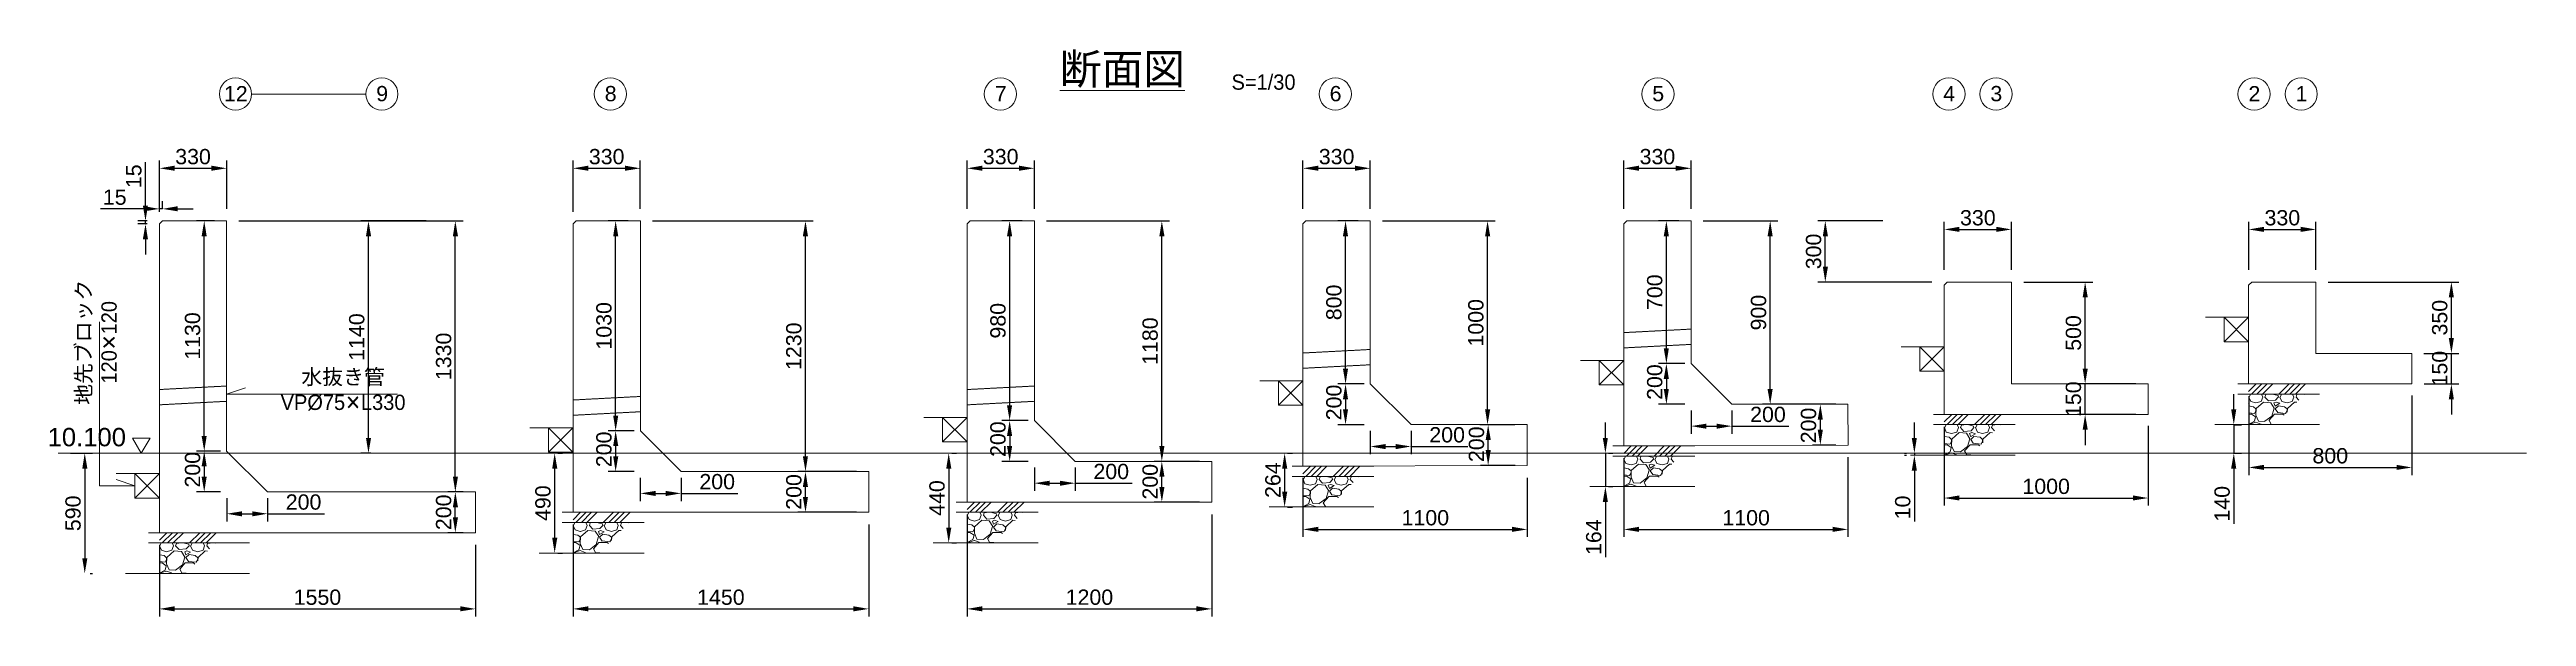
# Model space of a CAD drawing. Header units: millimetres. Extents: x -58267 to 200953, y -49295 to 43144.
# Drawn here: x 798 to 12943, y -19243 to -16461 of the extents above; entities that cross this region are included whole.
import ezdxf

# ---------------------------------------------------------------- set-up
doc = ezdxf.new("R2010")
doc.units = ezdxf.units.MM
doc.header["$LTSCALE"] = 0.25
doc.linetypes.add('ACAD_ISO02W100', pattern=[15, 12, -3])
for name, color, linetype, lineweight in [('1-main', 7, 'Continuous', 9), ('2-DIMS', 8, 'Continuous', 9), ('6-depthlines', 190, 'Continuous', 9)]:
    doc.layers.add(name, color=color, linetype=linetype, lineweight=lineweight)
doc.styles.add('Annotative', font='arial.ttf')
doc.styles.get("Standard").update_dxf_attribs({"font": 'arial.ttf'})
doc.dimstyles.new('Annotative in mm', dxfattribs={"dimscale": 0, "dimtxt": 2.5, "dimasz": 2.5, "dimexe": 1.25, "dimexo": 2, "dimtad": 1, "dimdec": 0, "dimdsep": 46, "dimtxsty": 'Standard', "dimcen": 2.5, "dimadec": 0, "dimazin": 0, "dimtfac": 1, "dimtdec": 0, "dimtmove": 0, "dimatfit": 3, "dimfxl": 1, "dimarcsym": 0})

# ---------------------------------------------------------------- blocks, each defined once
blk = doc.blocks.new('*D44')
at = {"layer": '2-DIMS', "color": 0, "lineweight": -2, "transparency": 16777216}
for p, q in [((1337, -17257), (1337, -17006)), ((1412, -17044), (1592, -17044)), ((1667, -17242), (1667, -17006))]:
    blk.add_line(p, q, dxfattribs=at)
at = {"layer": '2-DIMS', "color": 0, "transparency": 16777216}
for points in [[(1412, -17031), (1412, -17056), (1337, -17044)], [(1592, -17031), (1592, -17056), (1667, -17044)]]:
    blk.add_solid(points, dxfattribs=at)
at = {"layer": 'Defpoints', "color": 0, "transparency": 16777216}
for p in [(1667, -17044), (1337, -17317), (1667, -17302)]:
    blk.add_point(p, dxfattribs=at)
at = {"layer": '2-DIMS', "color": 0, "transparency": 16777216, "insert": (1502, -16987), "char_height": 75, "attachment_point": 5}
blk.add_mtext('330', dxfattribs=at)
blk = doc.blocks.new('*D45')
at = {"layer": '2-DIMS', "color": 0, "lineweight": -2, "transparency": 16777216}
for p, q in [((1337, -18892), (1337, -19243)), ((2887, -18892), (2887, -19243)), ((1412, -19206), (2812, -19206))]:
    blk.add_line(p, q, dxfattribs=at)
at = {"layer": '2-DIMS', "color": 0, "transparency": 16777216}
for points in [[(1412, -19193), (1412, -19218), (1337, -19206)], [(2812, -19193), (2812, -19218), (2887, -19206)]]:
    blk.add_solid(points, dxfattribs=at)
at = {"layer": 'Defpoints', "color": 0, "transparency": 16777216}
for p in [(1337, -18832), (2887, -18832), (2887, -19206)]:
    blk.add_point(p, dxfattribs=at)
at = {"layer": '2-DIMS', "color": 0, "transparency": 16777216, "insert": (2112, -19149), "char_height": 75, "attachment_point": 5}
blk.add_mtext('1550', dxfattribs=at)
blk = doc.blocks.new('*D46')
at = {"layer": '2-DIMS', "color": 0, "lineweight": -2, "transparency": 16777216}
for p, q in [((2827, -18632), (2751, -18632)), ((2788, -18757), (2788, -18707)), ((2827, -18832), (2751, -18832))]:
    blk.add_line(p, q, dxfattribs=at)
at = {"layer": '2-DIMS', "color": 0, "transparency": 16777216}
for points in [[(2776, -18707), (2801, -18707), (2788, -18632)], [(2776, -18757), (2801, -18757), (2788, -18832)]]:
    blk.add_solid(points, dxfattribs=at)
at = {"layer": 'Defpoints', "color": 0, "transparency": 16777216}
for p in [(2788, -18632), (2887, -18632), (2887, -18832)]:
    blk.add_point(p, dxfattribs=at)
at = {"layer": '2-DIMS', "color": 0, "transparency": 16777216, "insert": (2731, -18732), "char_height": 75, "attachment_point": 5, "rotation": 90}
blk.add_mtext('200', dxfattribs=at)
blk = doc.blocks.new('*D47')
at = {"layer": '2-DIMS', "color": 0, "lineweight": -2, "transparency": 16777216}
for p, q in [((1727, -17302), (2826, -17302)), ((2788, -18557), (2788, -17377)), ((2827, -18632), (2751, -18632))]:
    blk.add_line(p, q, dxfattribs=at)
at = {"layer": '2-DIMS', "color": 0, "transparency": 16777216}
for points in [[(2776, -17377), (2801, -17377), (2788, -17302)], [(2776, -18557), (2801, -18557), (2788, -18632)]]:
    blk.add_solid(points, dxfattribs=at)
at = {"layer": 'Defpoints', "color": 0, "transparency": 16777216}
for p in [(1667, -17302), (2788, -17302), (2887, -18632)]:
    blk.add_point(p, dxfattribs=at)
at = {"layer": '2-DIMS', "color": 0, "transparency": 16777216, "insert": (2731, -17967), "char_height": 75, "attachment_point": 5, "rotation": 90}
blk.add_mtext('1330', dxfattribs=at)
blk = doc.blocks.new('*D48')
at = {"layer": '2-DIMS', "color": 0, "lineweight": -2, "transparency": 16777216}
for p, q in [((3365, -17257), (3365, -17006)), ((3440, -17044), (3620, -17044)), ((3695, -17242), (3695, -17006))]:
    blk.add_line(p, q, dxfattribs=at)
at = {"layer": '2-DIMS', "color": 0, "transparency": 16777216}
for points in [[(3440, -17031), (3440, -17056), (3365, -17044)], [(3620, -17031), (3620, -17056), (3695, -17044)]]:
    blk.add_solid(points, dxfattribs=at)
at = {"layer": 'Defpoints', "color": 0, "transparency": 16777216}
for p in [(3695, -17044), (3365, -17317), (3695, -17302)]:
    blk.add_point(p, dxfattribs=at)
at = {"layer": '2-DIMS', "color": 0, "transparency": 16777216, "insert": (3530, -16987), "char_height": 75, "attachment_point": 5}
blk.add_mtext('330', dxfattribs=at)
blk = doc.blocks.new('*D49')
at = {"layer": '2-DIMS', "color": 0, "lineweight": -2, "transparency": 16777216}
for p, q in [((3365, -18792), (3365, -19243)), ((4815, -18792), (4815, -19243)), ((3440, -19206), (4740, -19206))]:
    blk.add_line(p, q, dxfattribs=at)
at = {"layer": '2-DIMS', "color": 0, "transparency": 16777216}
for points in [[(3440, -19193), (3440, -19218), (3365, -19206)], [(4740, -19193), (4740, -19218), (4815, -19206)]]:
    blk.add_solid(points, dxfattribs=at)
at = {"layer": 'Defpoints', "color": 0, "transparency": 16777216}
for p in [(3365, -18732), (4815, -18732), (4815, -19206)]:
    blk.add_point(p, dxfattribs=at)
at = {"layer": '2-DIMS', "color": 0, "transparency": 16777216, "insert": (4090, -19149), "char_height": 75, "attachment_point": 5}
blk.add_mtext('1450', dxfattribs=at)
blk = doc.blocks.new('*D50')
at = {"layer": '2-DIMS', "color": 0, "lineweight": -2, "transparency": 16777216}
for p, q in [((4755, -18532), (4467, -18532)), ((4505, -18657), (4505, -18607)), ((4755, -18732), (4467, -18732))]:
    blk.add_line(p, q, dxfattribs=at)
at = {"layer": '2-DIMS', "color": 0, "transparency": 16777216}
for points in [[(4492, -18607), (4517, -18607), (4505, -18532)], [(4492, -18657), (4517, -18657), (4505, -18732)]]:
    blk.add_solid(points, dxfattribs=at)
at = {"layer": 'Defpoints', "color": 0, "transparency": 16777216}
for p in [(4505, -18532), (4815, -18532), (4815, -18732)]:
    blk.add_point(p, dxfattribs=at)
at = {"layer": '2-DIMS', "color": 0, "transparency": 16777216, "insert": (4448, -18632), "char_height": 75, "attachment_point": 5, "rotation": 90}
blk.add_mtext('200', dxfattribs=at)
blk = doc.blocks.new('*D51')
at = {"layer": '2-DIMS', "color": 0, "lineweight": -2, "transparency": 16777216}
for p, q in [((3755, -17302), (4542, -17302)), ((4505, -18457), (4505, -17377)), ((4755, -18532), (4467, -18532))]:
    blk.add_line(p, q, dxfattribs=at)
at = {"layer": '2-DIMS', "color": 0, "transparency": 16777216}
for points in [[(4492, -17377), (4517, -17377), (4505, -17302)], [(4492, -18457), (4517, -18457), (4505, -18532)]]:
    blk.add_solid(points, dxfattribs=at)
at = {"layer": 'Defpoints', "color": 0, "transparency": 16777216}
for p in [(3695, -17302), (4505, -17302), (4815, -18532)]:
    blk.add_point(p, dxfattribs=at)
at = {"layer": '2-DIMS', "color": 0, "transparency": 16777216, "insert": (4448, -17917), "char_height": 75, "attachment_point": 5, "rotation": 90}
blk.add_mtext('1230', dxfattribs=at)
blk = doc.blocks.new('*D52')
at = {"layer": '2-DIMS', "color": 0, "lineweight": -2, "transparency": 16777216}
for p, q in [((5297, -17242), (5297, -17006)), ((5372, -17044), (5552, -17044)), ((5627, -17242), (5627, -17006))]:
    blk.add_line(p, q, dxfattribs=at)
at = {"layer": '2-DIMS', "color": 0, "transparency": 16777216}
for points in [[(5372, -17031), (5372, -17056), (5297, -17044)], [(5552, -17031), (5552, -17056), (5627, -17044)]]:
    blk.add_solid(points, dxfattribs=at)
at = {"layer": 'Defpoints', "color": 0, "transparency": 16777216}
for p in [(5627, -17044), (5297, -17302), (5627, -17302)]:
    blk.add_point(p, dxfattribs=at)
at = {"layer": '2-DIMS', "color": 0, "transparency": 16777216, "insert": (5462, -16987), "char_height": 75, "attachment_point": 5}
blk.add_mtext('330', dxfattribs=at)
blk = doc.blocks.new('*D57')
at = {"layer": '2-DIMS', "color": 0, "lineweight": -2, "transparency": 16777216}
for p, q in [((5297, -18742), (5297, -19243)), ((6497, -18742), (6497, -19243)), ((5372, -19206), (6422, -19206))]:
    blk.add_line(p, q, dxfattribs=at)
at = {"layer": '2-DIMS', "color": 0, "transparency": 16777216}
for points in [[(5372, -19193), (5372, -19218), (5297, -19206)], [(6422, -19193), (6422, -19218), (6497, -19206)]]:
    blk.add_solid(points, dxfattribs=at)
at = {"layer": 'Defpoints', "color": 0, "transparency": 16777216}
for p in [(5297, -18682), (6497, -18682), (6497, -19206)]:
    blk.add_point(p, dxfattribs=at)
at = {"layer": '2-DIMS', "color": 0, "transparency": 16777216, "insert": (5897, -19149), "char_height": 75, "attachment_point": 5}
blk.add_mtext('1200', dxfattribs=at)
blk = doc.blocks.new('*D58')
at = {"layer": '2-DIMS', "color": 0, "lineweight": -2, "transparency": 16777216}
for p, q in [((6437, -18482), (6215, -18482)), ((6252, -18607), (6252, -18557)), ((6437, -18682), (6215, -18682))]:
    blk.add_line(p, q, dxfattribs=at)
at = {"layer": '2-DIMS', "color": 0, "transparency": 16777216}
for points in [[(6240, -18557), (6265, -18557), (6252, -18482)], [(6240, -18607), (6265, -18607), (6252, -18682)]]:
    blk.add_solid(points, dxfattribs=at)
at = {"layer": 'Defpoints', "color": 0, "transparency": 16777216}
for p in [(6252, -18482), (6497, -18482), (6497, -18682)]:
    blk.add_point(p, dxfattribs=at)
at = {"layer": '2-DIMS', "color": 0, "transparency": 16777216, "insert": (6195, -18582), "char_height": 75, "attachment_point": 5, "rotation": 90}
blk.add_mtext('200', dxfattribs=at)
blk = doc.blocks.new('*D59')
at = {"layer": '2-DIMS', "color": 0, "lineweight": -2, "transparency": 16777216}
for p, q in [((5687, -17302), (6290, -17302)), ((6252, -18407), (6252, -17377)), ((6437, -18482), (6215, -18482))]:
    blk.add_line(p, q, dxfattribs=at)
at = {"layer": '2-DIMS', "color": 0, "transparency": 16777216}
for points in [[(6240, -17377), (6265, -17377), (6252, -17302)], [(6240, -18407), (6265, -18407), (6252, -18482)]]:
    blk.add_solid(points, dxfattribs=at)
at = {"layer": 'Defpoints', "color": 0, "transparency": 16777216}
for p in [(5627, -17302), (6252, -17302), (6497, -18482)]:
    blk.add_point(p, dxfattribs=at)
at = {"layer": '2-DIMS', "color": 0, "transparency": 16777216, "insert": (6195, -17892), "char_height": 75, "attachment_point": 5, "rotation": 90}
blk.add_mtext('1180', dxfattribs=at)
blk = doc.blocks.new('*D60')
at = {"layer": '2-DIMS', "color": 0, "lineweight": -2, "transparency": 16777216}
for p, q in [((6944, -17242), (6944, -17006)), ((7019, -17044), (7199, -17044)), ((7274, -17242), (7274, -17006))]:
    blk.add_line(p, q, dxfattribs=at)
at = {"layer": '2-DIMS', "color": 0, "transparency": 16777216}
for points in [[(7019, -17031), (7019, -17056), (6944, -17044)], [(7199, -17031), (7199, -17056), (7274, -17044)]]:
    blk.add_solid(points, dxfattribs=at)
at = {"layer": 'Defpoints', "color": 0, "transparency": 16777216}
for p in [(7274, -17044), (6944, -17302), (7274, -17302)]:
    blk.add_point(p, dxfattribs=at)
at = {"layer": '2-DIMS', "color": 0, "transparency": 16777216, "insert": (7109, -16987), "char_height": 75, "attachment_point": 5}
blk.add_mtext('330', dxfattribs=at)
blk = doc.blocks.new('*D61')
at = {"layer": '2-DIMS', "color": 0, "lineweight": -2, "transparency": 16777216}
for p, q in [((6944, -18562), (6944, -18853)), ((8044, -18562), (8044, -18853)), ((7019, -18816), (7969, -18816))]:
    blk.add_line(p, q, dxfattribs=at)
at = {"layer": '2-DIMS', "color": 0, "transparency": 16777216}
for points in [[(7019, -18803), (7019, -18828), (6944, -18816)], [(7969, -18803), (7969, -18828), (8044, -18816)]]:
    blk.add_solid(points, dxfattribs=at)
at = {"layer": 'Defpoints', "color": 0, "transparency": 16777216}
for p in [(6944, -18502), (8044, -18502), (8044, -18816)]:
    blk.add_point(p, dxfattribs=at)
at = {"layer": '2-DIMS', "color": 0, "transparency": 16777216, "insert": (7544, -18759), "char_height": 75, "attachment_point": 5}
blk.add_mtext('1100', dxfattribs=at)
blk = doc.blocks.new('*D62')
at = {"layer": '2-DIMS', "color": 0, "lineweight": -2, "transparency": 16777216}
for p, q in [((7983, -18302), (7815, -18302)), ((7852, -18427), (7852, -18377)), ((7984, -18502), (7815, -18502))]:
    blk.add_line(p, q, dxfattribs=at)
at = {"layer": '2-DIMS', "color": 0, "transparency": 16777216}
for points in [[(7840, -18377), (7865, -18377), (7852, -18302)], [(7840, -18427), (7865, -18427), (7852, -18502)]]:
    blk.add_solid(points, dxfattribs=at)
at = {"layer": 'Defpoints', "color": 0, "transparency": 16777216}
for p in [(7852, -18302), (8043, -18302), (8044, -18502)]:
    blk.add_point(p, dxfattribs=at)
at = {"layer": '2-DIMS', "color": 0, "transparency": 16777216, "insert": (7795, -18398), "char_height": 75, "attachment_point": 5, "rotation": 90}
blk.add_mtext('200', dxfattribs=at)
blk = doc.blocks.new('*D63')
at = {"layer": '2-DIMS', "color": 0, "lineweight": -2, "transparency": 16777216}
for p, q in [((7334, -17302), (7887, -17302)), ((7849, -18227), (7849, -17377)), ((7983, -18302), (7812, -18302))]:
    blk.add_line(p, q, dxfattribs=at)
at = {"layer": '2-DIMS', "color": 0, "transparency": 16777216}
for points in [[(7837, -17377), (7862, -17377), (7849, -17302)], [(7837, -18227), (7862, -18227), (7849, -18302)]]:
    blk.add_solid(points, dxfattribs=at)
at = {"layer": 'Defpoints', "color": 0, "transparency": 16777216}
for p in [(7274, -17302), (7849, -17302), (8043, -18302)]:
    blk.add_point(p, dxfattribs=at)
at = {"layer": '2-DIMS', "color": 0, "transparency": 16777216, "insert": (7792, -17802), "char_height": 75, "attachment_point": 5, "rotation": 90}
blk.add_mtext('1000', dxfattribs=at)
blk = doc.blocks.new('*D66')
at = {"layer": '2-DIMS', "color": 0, "lineweight": -2, "transparency": 16777216}
for p, q in [((8517, -17242), (8517, -17006)), ((8592, -17044), (8772, -17044)), ((8847, -17242), (8847, -17006))]:
    blk.add_line(p, q, dxfattribs=at)
at = {"layer": '2-DIMS', "color": 0, "transparency": 16777216}
for points in [[(8592, -17031), (8592, -17056), (8517, -17044)], [(8772, -17031), (8772, -17056), (8847, -17044)]]:
    blk.add_solid(points, dxfattribs=at)
at = {"layer": 'Defpoints', "color": 0, "transparency": 16777216}
for p in [(8847, -17044), (8517, -17302), (8847, -17302)]:
    blk.add_point(p, dxfattribs=at)
at = {"layer": '2-DIMS', "color": 0, "transparency": 16777216, "insert": (8682, -16987), "char_height": 75, "attachment_point": 5}
blk.add_mtext('330', dxfattribs=at)
blk = doc.blocks.new('*D67')
at = {"layer": '2-DIMS', "color": 0, "lineweight": -2, "transparency": 16777216}
for p, q in [((8517, -18466), (8517, -18853)), ((9616, -18462), (9616, -18853)), ((8592, -18816), (9541, -18816))]:
    blk.add_line(p, q, dxfattribs=at)
at = {"layer": '2-DIMS', "color": 0, "transparency": 16777216}
for points in [[(8592, -18803), (8592, -18828), (8517, -18816)], [(9541, -18803), (9541, -18828), (9616, -18816)]]:
    blk.add_solid(points, dxfattribs=at)
at = {"layer": 'Defpoints', "color": 0, "transparency": 16777216}
for p in [(8517, -18406), (9616, -18402), (9616, -18816)]:
    blk.add_point(p, dxfattribs=at)
at = {"layer": '2-DIMS', "color": 0, "transparency": 16777216, "insert": (9117, -18759), "char_height": 75, "attachment_point": 5}
blk.add_mtext('1100', dxfattribs=at)
blk = doc.blocks.new('*D64')
at = {"layer": '2-DIMS', "color": 0, "lineweight": -2, "transparency": 16777216}
for p, q in [((9556, -18202), (9443, -18202)), ((9481, -18327), (9481, -18277)), ((9557, -18402), (9443, -18402))]:
    blk.add_line(p, q, dxfattribs=at)
at = {"layer": '2-DIMS', "color": 0, "transparency": 16777216}
for points in [[(9468, -18277), (9493, -18277), (9481, -18202)], [(9468, -18327), (9493, -18327), (9481, -18402)]]:
    blk.add_solid(points, dxfattribs=at)
at = {"layer": 'Defpoints', "color": 0, "transparency": 16777216}
for p in [(9481, -18202), (9616, -18202), (9617, -18402)]:
    blk.add_point(p, dxfattribs=at)
at = {"layer": '2-DIMS', "color": 0, "transparency": 16777216, "insert": (9423, -18306), "char_height": 75, "attachment_point": 5, "rotation": 90}
blk.add_mtext('200', dxfattribs=at)
blk = doc.blocks.new('*D65')
at = {"layer": '2-DIMS', "color": 0, "lineweight": -2, "transparency": 16777216}
for p, q in [((8907, -17302), (9272, -17302)), ((9235, -18127), (9235, -17377)), ((9556, -18202), (9197, -18202))]:
    blk.add_line(p, q, dxfattribs=at)
at = {"layer": '2-DIMS', "color": 0, "transparency": 16777216}
for points in [[(9222, -17377), (9247, -17377), (9235, -17302)], [(9222, -18127), (9247, -18127), (9235, -18202)]]:
    blk.add_solid(points, dxfattribs=at)
at = {"layer": 'Defpoints', "color": 0, "transparency": 16777216}
for p in [(8847, -17302), (9235, -17302), (9616, -18202)]:
    blk.add_point(p, dxfattribs=at)
at = {"layer": '2-DIMS', "color": 0, "transparency": 16777216, "insert": (9178, -17752), "char_height": 75, "attachment_point": 5, "rotation": 90}
blk.add_mtext('900', dxfattribs=at)
blk = doc.blocks.new('*D68')
at = {"layer": '2-DIMS', "color": 0, "lineweight": -2, "transparency": 16777216}
for p, q in [((10088, -17542), (10088, -17306)), ((10163, -17344), (10343, -17344)), ((10418, -17542), (10418, -17306))]:
    blk.add_line(p, q, dxfattribs=at)
at = {"layer": '2-DIMS', "color": 0, "transparency": 16777216}
for points in [[(10163, -17331), (10163, -17356), (10088, -17344)], [(10343, -17331), (10343, -17356), (10418, -17344)]]:
    blk.add_solid(points, dxfattribs=at)
at = {"layer": 'Defpoints', "color": 0, "transparency": 16777216}
for p in [(10418, -17344), (10088, -17602), (10418, -17602)]:
    blk.add_point(p, dxfattribs=at)
at = {"layer": '2-DIMS', "color": 0, "transparency": 16777216, "insert": (10253, -17287), "char_height": 75, "attachment_point": 5}
blk.add_mtext('330', dxfattribs=at)
blk = doc.blocks.new('*D69')
at = {"layer": '2-DIMS', "color": 0, "lineweight": -2, "transparency": 16777216}
for p, q in [((10088, -18312), (10088, -18699)), ((11088, -18308), (11088, -18699)), ((10163, -18662), (11013, -18662))]:
    blk.add_line(p, q, dxfattribs=at)
at = {"layer": '2-DIMS', "color": 0, "transparency": 16777216}
for points in [[(10163, -18649), (10163, -18674), (10088, -18662)], [(11013, -18649), (11013, -18674), (11088, -18662)]]:
    blk.add_solid(points, dxfattribs=at)
at = {"layer": 'Defpoints', "color": 0, "transparency": 16777216}
for p in [(10088, -18252), (11088, -18248), (11088, -18662)]:
    blk.add_point(p, dxfattribs=at)
at = {"layer": '2-DIMS', "color": 0, "transparency": 16777216, "insert": (10588, -18605), "char_height": 75, "attachment_point": 5}
blk.add_mtext('1000', dxfattribs=at)
blk = doc.blocks.new('*D70')
at = {"layer": '2-DIMS', "color": 0, "lineweight": -2, "transparency": 16777216}
for p, q in [((10779, -18027), (10779, -17952)), ((11028, -18102), (10742, -18102)), ((10779, -18252), (10779, -18102)), ((11028, -18252), (10742, -18252)), ((10779, -18327), (10779, -18402))]:
    blk.add_line(p, q, dxfattribs=at)
at = {"layer": '2-DIMS', "color": 0, "transparency": 16777216}
for points in [[(10767, -18027), (10792, -18027), (10779, -18102)], [(10767, -18327), (10792, -18327), (10779, -18252)]]:
    blk.add_solid(points, dxfattribs=at)
at = {"layer": 'Defpoints', "color": 0, "transparency": 16777216}
for p in [(10779, -18102), (11088, -18102), (11088, -18252)]:
    blk.add_point(p, dxfattribs=at)
at = {"layer": '2-DIMS', "color": 0, "transparency": 16777216, "insert": (10722, -18177), "char_height": 75, "attachment_point": 5, "rotation": 90}
blk.add_mtext('150', dxfattribs=at)
blk = doc.blocks.new('*D71')
at = {"layer": '2-DIMS', "color": 0, "lineweight": -2, "transparency": 16777216}
for p, q in [((10478, -17602), (10817, -17602)), ((10779, -18027), (10779, -17677)), ((11028, -18102), (10742, -18102))]:
    blk.add_line(p, q, dxfattribs=at)
at = {"layer": '2-DIMS', "color": 0, "transparency": 16777216}
for points in [[(10767, -17677), (10792, -17677), (10779, -17602)], [(10767, -18027), (10792, -18027), (10779, -18102)]]:
    blk.add_solid(points, dxfattribs=at)
at = {"layer": 'Defpoints', "color": 0, "transparency": 16777216}
for p in [(10418, -17602), (10779, -17602), (11088, -18102)]:
    blk.add_point(p, dxfattribs=at)
at = {"layer": '2-DIMS', "color": 0, "transparency": 16777216, "insert": (10722, -17852), "char_height": 75, "attachment_point": 5, "rotation": 90}
blk.add_mtext('500', dxfattribs=at)
blk = doc.blocks.new('*D72')
at = {"layer": '2-DIMS', "color": 0, "lineweight": -2, "transparency": 16777216}
for p, q in [((11581, -17542), (11581, -17306)), ((11656, -17344), (11836, -17344)), ((11911, -17542), (11911, -17306))]:
    blk.add_line(p, q, dxfattribs=at)
at = {"layer": '2-DIMS', "color": 0, "transparency": 16777216}
for points in [[(11656, -17331), (11656, -17356), (11581, -17344)], [(11836, -17331), (11836, -17356), (11911, -17344)]]:
    blk.add_solid(points, dxfattribs=at)
at = {"layer": 'Defpoints', "color": 0, "transparency": 16777216}
for p in [(11911, -17344), (11581, -17602), (11911, -17602)]:
    blk.add_point(p, dxfattribs=at)
at = {"layer": '2-DIMS', "color": 0, "transparency": 16777216, "insert": (11746, -17287), "char_height": 75, "attachment_point": 5}
blk.add_mtext('330', dxfattribs=at)
blk = doc.blocks.new('*D73')
at = {"layer": '2-DIMS', "color": 0, "lineweight": -2, "transparency": 16777216}
for p, q in [((11581, -18162), (11581, -18549)), ((12381, -18158), (12381, -18549)), ((11656, -18512), (12306, -18512))]:
    blk.add_line(p, q, dxfattribs=at)
at = {"layer": '2-DIMS', "color": 0, "transparency": 16777216}
for points in [[(11656, -18499), (11656, -18524), (11581, -18512)], [(12306, -18499), (12306, -18524), (12381, -18512)]]:
    blk.add_solid(points, dxfattribs=at)
at = {"layer": 'Defpoints', "color": 0, "transparency": 16777216}
for p in [(11581, -18102), (12381, -18098), (12381, -18512)]:
    blk.add_point(p, dxfattribs=at)
at = {"layer": '2-DIMS', "color": 0, "transparency": 16777216, "insert": (11981, -18455), "char_height": 75, "attachment_point": 5}
blk.add_mtext('800', dxfattribs=at)
blk = doc.blocks.new('*D74')
at = {"layer": '2-DIMS', "color": 0, "lineweight": -2, "transparency": 16777216}
for p, q in [((12575, -17877), (12575, -17802)), ((12440, -17952), (12612, -17952)), ((12575, -18102), (12575, -17952)), ((12441, -18102), (12612, -18102)), ((12575, -18177), (12575, -18252))]:
    blk.add_line(p, q, dxfattribs=at)
at = {"layer": '2-DIMS', "color": 0, "transparency": 16777216}
for points in [[(12562, -17877), (12587, -17877), (12575, -17952)], [(12562, -18177), (12587, -18177), (12575, -18102)]]:
    blk.add_solid(points, dxfattribs=at)
at = {"layer": 'Defpoints', "color": 0, "transparency": 16777216}
for p in [(12380, -17952), (12575, -17952), (12381, -18102)]:
    blk.add_point(p, dxfattribs=at)
at = {"layer": '2-DIMS', "color": 0, "transparency": 16777216, "insert": (12518, -18027), "char_height": 75, "attachment_point": 5, "rotation": 90}
blk.add_mtext('150', dxfattribs=at)
blk = doc.blocks.new('*D75')
at = {"layer": '2-DIMS', "color": 0, "lineweight": -2, "transparency": 16777216}
for p, q in [((11971, -17602), (12612, -17602)), ((12575, -17877), (12575, -17677)), ((12441, -17952), (12612, -17952))]:
    blk.add_line(p, q, dxfattribs=at)
at = {"layer": '2-DIMS', "color": 0, "transparency": 16777216}
for points in [[(12562, -17677), (12587, -17677), (12575, -17602)], [(12562, -17877), (12587, -17877), (12575, -17952)]]:
    blk.add_solid(points, dxfattribs=at)
at = {"layer": 'Defpoints', "color": 0, "transparency": 16777216}
for p in [(11911, -17602), (12575, -17602), (12381, -17952)]:
    blk.add_point(p, dxfattribs=at)
at = {"layer": '2-DIMS', "color": 0, "transparency": 16777216, "insert": (12518, -17777), "char_height": 75, "attachment_point": 5, "rotation": 90}
blk.add_mtext('350', dxfattribs=at)
blk = doc.blocks.new('*D78')
at = {"layer": '2-DIMS', "color": 0, "lineweight": -2, "transparency": 16777216}
for p, q in [((9787, -17302), (9468, -17302)), ((9505, -17527), (9505, -17377)), ((10028, -17602), (9468, -17602))]:
    blk.add_line(p, q, dxfattribs=at)
at = {"layer": '2-DIMS', "color": 0, "transparency": 16777216}
for points in [[(9493, -17377), (9518, -17377), (9505, -17302)], [(9493, -17527), (9518, -17527), (9505, -17602)]]:
    blk.add_solid(points, dxfattribs=at)
at = {"layer": 'Defpoints', "color": 0, "transparency": 16777216}
for p in [(9505, -17302), (9847, -17302), (10088, -17602)]:
    blk.add_point(p, dxfattribs=at)
at = {"layer": '2-DIMS', "color": 0, "transparency": 16777216, "insert": (9448, -17452), "char_height": 75, "attachment_point": 5, "rotation": 90}
blk.add_mtext('300', dxfattribs=at)
blk = doc.blocks.new('*D122')
at = {"layer": '2-DIMS', "color": 0, "lineweight": -2, "transparency": 16777216}
for p, q in [((1269, -17227), (1269, -17013)), ((1277, -17302), (1231, -17302)), ((1277, -17317), (1231, -17317)), ((1269, -17317), (1269, -17302)), ((1269, -17392), (1269, -17467))]:
    blk.add_line(p, q, dxfattribs=at)
at = {"layer": '2-DIMS', "color": 0, "transparency": 16777216}
for points in [[(1256, -17227), (1281, -17227), (1269, -17302)], [(1256, -17392), (1281, -17392), (1269, -17317)]]:
    blk.add_solid(points, dxfattribs=at)
at = {"layer": 'Defpoints', "color": 0, "transparency": 16777216}
for p in [(1269, -17302), (1337, -17302), (1337, -17317)]:
    blk.add_point(p, dxfattribs=at)
at = {"layer": '2-DIMS', "color": 0, "transparency": 16777216, "insert": (1212, -17083), "char_height": 75, "attachment_point": 5, "rotation": 90}
blk.add_mtext('15', dxfattribs=at)
blk = doc.blocks.new('*D123')
at = {"layer": '2-DIMS', "color": 0, "lineweight": -2, "transparency": 16777216}
for p, q in [((1262, -17243), (1048, -17243)), ((1337, -17242), (1337, -17205)), ((1352, -17243), (1337, -17243)), ((1352, -17242), (1352, -17205)), ((1427, -17243), (1502, -17243))]:
    blk.add_line(p, q, dxfattribs=at)
at = {"layer": '2-DIMS', "color": 0, "transparency": 16777216}
for points in [[(1262, -17230), (1262, -17255), (1337, -17243)], [(1427, -17230), (1427, -17255), (1352, -17243)]]:
    blk.add_solid(points, dxfattribs=at)
at = {"layer": 'Defpoints', "color": 0, "transparency": 16777216}
for p in [(1337, -17243), (1337, -17302), (1352, -17302)]:
    blk.add_point(p, dxfattribs=at)
at = {"layer": '2-DIMS', "color": 0, "transparency": 16777216, "insert": (1118, -17186), "char_height": 75, "attachment_point": 5}
blk.add_mtext('15', dxfattribs=at)
blk = doc.blocks.new('*D205')
at = {"layer": '2-DIMS', "color": 0, "lineweight": -2, "transparency": 16777216}
for p, q in [((1637, -18432), (1519, -18432)), ((1557, -18507), (1557, -18557)), ((1637, -18632), (1519, -18632))]:
    blk.add_line(p, q, dxfattribs=at)
at = {"layer": '2-DIMS', "color": 0, "transparency": 16777216}
for points in [[(1544, -18507), (1569, -18507), (1557, -18432)], [(1544, -18557), (1569, -18557), (1557, -18632)]]:
    blk.add_solid(points, dxfattribs=at)
at = {"layer": 'Defpoints', "color": 0, "transparency": 16777216}
for p in [(1667, -18432), (1557, -18632), (1667, -18632)]:
    blk.add_point(p, dxfattribs=at)
at = {"layer": '2-DIMS', "color": 0, "transparency": 16777216, "insert": (1500, -18523), "char_height": 75, "attachment_point": 5, "rotation": 90}
blk.add_mtext('200', dxfattribs=at)
blk = doc.blocks.new('*D206')
at = {"layer": '2-DIMS', "color": 0, "lineweight": -2, "transparency": 16777216}
for p, q in [((1667, -18662), (1667, -18777)), ((1867, -18662), (1867, -18777)), ((1742, -18739), (1792, -18739)), ((1867, -18739), (2146, -18739))]:
    blk.add_line(p, q, dxfattribs=at)
at = {"layer": '2-DIMS', "color": 0, "transparency": 16777216}
for points in [[(1742, -18727), (1742, -18752), (1667, -18739)], [(1792, -18727), (1792, -18752), (1867, -18739)]]:
    blk.add_solid(points, dxfattribs=at)
at = {"layer": 'Defpoints', "color": 0, "transparency": 16777216}
for p in [(1667, -18632), (1867, -18632), (1867, -18739)]:
    blk.add_point(p, dxfattribs=at)
at = {"layer": '2-DIMS', "color": 0, "transparency": 16777216, "insert": (2044, -18682), "char_height": 75, "attachment_point": 5}
blk.add_mtext('200', dxfattribs=at)
blk = doc.blocks.new('*D290')
at = {"layer": '2-DIMS', "color": 0, "lineweight": -2, "transparency": 16777216}
for p, q in [((2645, -17302), (2325, -17302)), ((2362, -18367), (2362, -17377)), ((2374, -18442), (2325, -18442))]:
    blk.add_line(p, q, dxfattribs=at)
at = {"layer": '2-DIMS', "color": 0, "transparency": 16777216}
for points in [[(2350, -17377), (2375, -17377), (2362, -17302)], [(2350, -18367), (2375, -18367), (2362, -18442)]]:
    blk.add_solid(points, dxfattribs=at)
at = {"layer": 'Defpoints', "color": 0, "transparency": 16777216}
for p in [(2362, -17302), (2705, -17302), (2434, -18442)]:
    blk.add_point(p, dxfattribs=at)
at = {"layer": '2-DIMS', "color": 0, "transparency": 16777216, "insert": (2305, -17872), "char_height": 75, "attachment_point": 5, "rotation": 90}
blk.add_mtext('1140', dxfattribs=at)
blk = doc.blocks.new('*D291')
at = {"layer": '2-DIMS', "color": 0, "lineweight": -2, "transparency": 16777216}
for p, q in [((901, -18442), (1009, -18442)), ((971, -18517), (971, -18957)), ((997, -19032), (1009, -19032))]:
    blk.add_line(p, q, dxfattribs=at)
at = {"layer": '2-DIMS', "color": 0, "transparency": 16777216}
for points in [[(959, -18517), (984, -18517), (971, -18442)], [(959, -18957), (984, -18957), (971, -19032)]]:
    blk.add_solid(points, dxfattribs=at)
at = {"layer": 'Defpoints', "color": 0, "transparency": 16777216}
for p in [(841, -18442), (937, -19032), (971, -19032)]:
    blk.add_point(p, dxfattribs=at)
at = {"layer": '2-DIMS', "color": 0, "transparency": 16777216, "insert": (914, -18737), "char_height": 75, "attachment_point": 5, "rotation": 90}
blk.add_mtext('590', dxfattribs=at)
blk = doc.blocks.new('*D292')
at = {"layer": '2-DIMS', "color": 0, "lineweight": -2, "transparency": 16777216}
for p, q in [((3290, -18442), (3313, -18442)), ((3275, -18517), (3275, -18857)), ((3290, -18932), (3313, -18932))]:
    blk.add_line(p, q, dxfattribs=at)
at = {"layer": '2-DIMS', "color": 0, "transparency": 16777216}
for points in [[(3263, -18517), (3288, -18517), (3275, -18442)], [(3263, -18857), (3288, -18857), (3275, -18932)]]:
    blk.add_solid(points, dxfattribs=at)
at = {"layer": 'Defpoints', "color": 0, "transparency": 16777216}
for p in [(3230, -18442), (3230, -18932), (3275, -18932)]:
    blk.add_point(p, dxfattribs=at)
at = {"layer": '2-DIMS', "color": 0, "transparency": 16777216, "insert": (3218, -18687), "char_height": 75, "attachment_point": 5, "rotation": 90}
blk.add_mtext('490', dxfattribs=at)
blk = doc.blocks.new('*D293')
at = {"layer": '2-DIMS', "color": 0, "lineweight": -2, "transparency": 16777216}
for p, q in [((5222, -18442), (5245, -18442)), ((5207, -18517), (5207, -18807)), ((5222, -18882), (5245, -18882))]:
    blk.add_line(p, q, dxfattribs=at)
at = {"layer": '2-DIMS', "color": 0, "transparency": 16777216}
for points in [[(5195, -18517), (5220, -18517), (5207, -18442)], [(5195, -18807), (5220, -18807), (5207, -18882)]]:
    blk.add_solid(points, dxfattribs=at)
at = {"layer": 'Defpoints', "color": 0, "transparency": 16777216}
for p in [(5162, -18442), (5162, -18882), (5207, -18882)]:
    blk.add_point(p, dxfattribs=at)
at = {"layer": '2-DIMS', "color": 0, "transparency": 16777216, "insert": (5150, -18662), "char_height": 75, "attachment_point": 5, "rotation": 90}
blk.add_mtext('440', dxfattribs=at)
blk = doc.blocks.new('*D294')
at = {"layer": '2-DIMS', "color": 0, "lineweight": -2, "transparency": 16777216}
for p, q in [((6869, -18442), (6892, -18442)), ((6854, -18517), (6854, -18631)), ((6869, -18706), (6892, -18706))]:
    blk.add_line(p, q, dxfattribs=at)
at = {"layer": '2-DIMS', "color": 0, "transparency": 16777216}
for points in [[(6842, -18517), (6867, -18517), (6854, -18442)], [(6842, -18631), (6867, -18631), (6854, -18706)]]:
    blk.add_solid(points, dxfattribs=at)
at = {"layer": 'Defpoints', "color": 0, "transparency": 16777216}
for p in [(6809, -18442), (6809, -18706), (6854, -18706)]:
    blk.add_point(p, dxfattribs=at)
at = {"layer": '2-DIMS', "color": 0, "transparency": 16777216, "insert": (6797, -18574), "char_height": 75, "attachment_point": 5, "rotation": 90}
blk.add_mtext('264', dxfattribs=at)
blk = doc.blocks.new('*D295')
at = {"layer": '2-DIMS', "color": 0, "lineweight": -2, "transparency": 16777216}
for p, q in [((8427, -18367), (8427, -18292)), ((8427, -18442), (8427, -18606)), ((8442, -18442), (8464, -18442)), ((8427, -18681), (8427, -18952)), ((8442, -18606), (8464, -18606))]:
    blk.add_line(p, q, dxfattribs=at)
at = {"layer": '2-DIMS', "color": 0, "transparency": 16777216}
for points in [[(8414, -18367), (8439, -18367), (8427, -18442)], [(8414, -18681), (8439, -18681), (8427, -18606)]]:
    blk.add_solid(points, dxfattribs=at)
at = {"layer": 'Defpoints', "color": 0, "transparency": 16777216}
for p in [(8382, -18442), (8382, -18606), (8427, -18606)]:
    blk.add_point(p, dxfattribs=at)
at = {"layer": '2-DIMS', "color": 0, "transparency": 16777216, "insert": (8370, -18854), "char_height": 75, "attachment_point": 5, "rotation": 90}
blk.add_mtext('164', dxfattribs=at)
blk = doc.blocks.new('*D296')
at = {"layer": '2-DIMS', "color": 0, "lineweight": -2, "transparency": 16777216}
for p, q in [((9942, -18367), (9942, -18292)), ((9893, -18442), (9904, -18442)), ((9893, -18452), (9904, -18452)), ((9942, -18442), (9942, -18452)), ((9942, -18527), (9942, -18777))]:
    blk.add_line(p, q, dxfattribs=at)
at = {"layer": '2-DIMS', "color": 0, "transparency": 16777216}
for points in [[(9929, -18367), (9954, -18367), (9942, -18442)], [(9929, -18527), (9954, -18527), (9942, -18452)]]:
    blk.add_solid(points, dxfattribs=at)
at = {"layer": 'Defpoints', "color": 0, "transparency": 16777216}
for p in [(9942, -18442), (9953, -18442), (9953, -18452)]:
    blk.add_point(p, dxfattribs=at)
at = {"layer": '2-DIMS', "color": 0, "transparency": 16777216, "insert": (9885, -18708), "char_height": 75, "attachment_point": 5, "rotation": 90}
blk.add_mtext('10', dxfattribs=at)
blk = doc.blocks.new('*D297')
at = {"layer": '2-DIMS', "color": 0, "lineweight": -2, "transparency": 16777216}
for p, q in [((11508, -18227), (11508, -18152)), ((11506, -18302), (11545, -18302)), ((11508, -18302), (11508, -18442)), ((11506, -18442), (11545, -18442)), ((11508, -18517), (11508, -18788))]:
    blk.add_line(p, q, dxfattribs=at)
at = {"layer": '2-DIMS', "color": 0, "transparency": 16777216}
for points in [[(11495, -18227), (11520, -18227), (11508, -18302)], [(11495, -18517), (11520, -18517), (11508, -18442)]]:
    blk.add_solid(points, dxfattribs=at)
at = {"layer": 'Defpoints', "color": 0, "transparency": 16777216}
for p in [(11446, -18302), (11508, -18302), (11446, -18442)]:
    blk.add_point(p, dxfattribs=at)
at = {"layer": '2-DIMS', "color": 0, "transparency": 16777216, "insert": (11451, -18690), "char_height": 75, "attachment_point": 5, "rotation": 90}
blk.add_mtext('140', dxfattribs=at)
blk = doc.blocks.new('*D803')
at = {"layer": '2-DIMS', "color": 0, "lineweight": -2, "transparency": 16777216}
for p, q in [((3665, -18332), (3537, -18332)), ((3574, -18407), (3574, -18457)), ((3665, -18532), (3537, -18532))]:
    blk.add_line(p, q, dxfattribs=at)
at = {"layer": '2-DIMS', "color": 0, "transparency": 16777216}
for points in [[(3562, -18407), (3587, -18407), (3574, -18332)], [(3562, -18457), (3587, -18457), (3574, -18532)]]:
    blk.add_solid(points, dxfattribs=at)
at = {"layer": 'Defpoints', "color": 0, "transparency": 16777216}
for p in [(3695, -18332), (3574, -18532), (3695, -18532)]:
    blk.add_point(p, dxfattribs=at)
at = {"layer": '2-DIMS', "color": 0, "transparency": 16777216, "insert": (3517, -18423), "char_height": 75, "attachment_point": 5, "rotation": 90}
blk.add_mtext('200', dxfattribs=at)
blk = doc.blocks.new('*D804')
at = {"layer": '2-DIMS', "color": 0, "lineweight": -2, "transparency": 16777216}
for p, q in [((3695, -18562), (3695, -18677)), ((3895, -18562), (3895, -18677)), ((3770, -18639), (3820, -18639)), ((3895, -18639), (4174, -18639))]:
    blk.add_line(p, q, dxfattribs=at)
at = {"layer": '2-DIMS', "color": 0, "transparency": 16777216}
for points in [[(3770, -18627), (3770, -18652), (3695, -18639)], [(3820, -18627), (3820, -18652), (3895, -18639)]]:
    blk.add_solid(points, dxfattribs=at)
at = {"layer": 'Defpoints', "color": 0, "transparency": 16777216}
for p in [(3695, -18532), (3895, -18532), (3895, -18639)]:
    blk.add_point(p, dxfattribs=at)
at = {"layer": '2-DIMS', "color": 0, "transparency": 16777216, "insert": (4072, -18582), "char_height": 75, "attachment_point": 5}
blk.add_mtext('200', dxfattribs=at)
blk = doc.blocks.new('*D805')
at = {"layer": '2-DIMS', "color": 0, "lineweight": -2, "transparency": 16777216}
for p, q in [((1607, -17302), (1519, -17302)), ((1557, -18357), (1557, -17377)), ((1607, -18432), (1519, -18432))]:
    blk.add_line(p, q, dxfattribs=at)
at = {"layer": '2-DIMS', "color": 0, "transparency": 16777216}
for points in [[(1544, -17377), (1569, -17377), (1557, -17302)], [(1544, -18357), (1569, -18357), (1557, -18432)]]:
    blk.add_solid(points, dxfattribs=at)
at = {"layer": 'Defpoints', "color": 0, "transparency": 16777216}
for p in [(1557, -17302), (1667, -17302), (1667, -18432)]:
    blk.add_point(p, dxfattribs=at)
at = {"layer": '2-DIMS', "color": 0, "transparency": 16777216, "insert": (1500, -17867), "char_height": 75, "attachment_point": 5, "rotation": 90}
blk.add_mtext('1130', dxfattribs=at)
blk = doc.blocks.new('*D806')
at = {"layer": '2-DIMS', "color": 0, "lineweight": -2, "transparency": 16777216}
for p, q in [((3635, -17302), (3537, -17302)), ((3574, -18257), (3574, -17377)), ((3635, -18332), (3537, -18332))]:
    blk.add_line(p, q, dxfattribs=at)
at = {"layer": '2-DIMS', "color": 0, "transparency": 16777216}
for points in [[(3562, -17377), (3587, -17377), (3574, -17302)], [(3562, -18257), (3587, -18257), (3574, -18332)]]:
    blk.add_solid(points, dxfattribs=at)
at = {"layer": 'Defpoints', "color": 0, "transparency": 16777216}
for p in [(3574, -17302), (3695, -17302), (3695, -18332)]:
    blk.add_point(p, dxfattribs=at)
at = {"layer": '2-DIMS', "color": 0, "transparency": 16777216, "insert": (3517, -17817), "char_height": 75, "attachment_point": 5, "rotation": 90}
blk.add_mtext('1030', dxfattribs=at)
blk = doc.blocks.new('*D810')
at = {"layer": '2-DIMS', "color": 0, "lineweight": -2, "transparency": 16777216}
for p, q in [((5597, -18282), (5468, -18282)), ((5506, -18357), (5506, -18407)), ((5597, -18482), (5468, -18482))]:
    blk.add_line(p, q, dxfattribs=at)
at = {"layer": '2-DIMS', "color": 0, "transparency": 16777216}
for points in [[(5493, -18357), (5518, -18357), (5506, -18282)], [(5493, -18407), (5518, -18407), (5506, -18482)]]:
    blk.add_solid(points, dxfattribs=at)
at = {"layer": 'Defpoints', "color": 0, "transparency": 16777216}
for p in [(5627, -18282), (5506, -18482), (5627, -18482)]:
    blk.add_point(p, dxfattribs=at)
at = {"layer": '2-DIMS', "color": 0, "transparency": 16777216, "insert": (5449, -18373), "char_height": 75, "attachment_point": 5, "rotation": 90}
blk.add_mtext('200', dxfattribs=at)
blk = doc.blocks.new('*D811')
at = {"layer": '2-DIMS', "color": 0, "lineweight": -2, "transparency": 16777216}
for p, q in [((5627, -18512), (5627, -18627)), ((5827, -18512), (5827, -18627)), ((5702, -18589), (5752, -18589)), ((5827, -18589), (6106, -18589))]:
    blk.add_line(p, q, dxfattribs=at)
at = {"layer": '2-DIMS', "color": 0, "transparency": 16777216}
for points in [[(5702, -18577), (5702, -18602), (5627, -18589)], [(5752, -18577), (5752, -18602), (5827, -18589)]]:
    blk.add_solid(points, dxfattribs=at)
at = {"layer": 'Defpoints', "color": 0, "transparency": 16777216}
for p in [(5627, -18482), (5827, -18482), (5827, -18589)]:
    blk.add_point(p, dxfattribs=at)
at = {"layer": '2-DIMS', "color": 0, "transparency": 16777216, "insert": (6004, -18532), "char_height": 75, "attachment_point": 5}
blk.add_mtext('200', dxfattribs=at)
blk = doc.blocks.new('*D812')
at = {"layer": '2-DIMS', "color": 0, "lineweight": -2, "transparency": 16777216}
for p, q in [((5567, -17302), (5468, -17302)), ((5506, -18207), (5506, -17377)), ((5567, -18282), (5468, -18282))]:
    blk.add_line(p, q, dxfattribs=at)
at = {"layer": '2-DIMS', "color": 0, "transparency": 16777216}
for points in [[(5493, -17377), (5518, -17377), (5506, -17302)], [(5493, -18207), (5518, -18207), (5506, -18282)]]:
    blk.add_solid(points, dxfattribs=at)
at = {"layer": 'Defpoints', "color": 0, "transparency": 16777216}
for p in [(5506, -17302), (5627, -17302), (5627, -18282)]:
    blk.add_point(p, dxfattribs=at)
at = {"layer": '2-DIMS', "color": 0, "transparency": 16777216, "insert": (5449, -17792), "char_height": 75, "attachment_point": 5, "rotation": 90}
blk.add_mtext('980', dxfattribs=at)
blk = doc.blocks.new('*D816')
at = {"layer": '2-DIMS', "color": 0, "lineweight": -2, "transparency": 16777216}
for p, q in [((7244, -18102), (7115, -18102)), ((7153, -18177), (7153, -18227)), ((7244, -18302), (7115, -18302))]:
    blk.add_line(p, q, dxfattribs=at)
at = {"layer": '2-DIMS', "color": 0, "transparency": 16777216}
for points in [[(7140, -18177), (7165, -18177), (7153, -18102)], [(7140, -18227), (7165, -18227), (7153, -18302)]]:
    blk.add_solid(points, dxfattribs=at)
at = {"layer": 'Defpoints', "color": 0, "transparency": 16777216}
for p in [(7274, -18102), (7153, -18302), (7274, -18302)]:
    blk.add_point(p, dxfattribs=at)
at = {"layer": '2-DIMS', "color": 0, "transparency": 16777216, "insert": (7096, -18193), "char_height": 75, "attachment_point": 5, "rotation": 90}
blk.add_mtext('200', dxfattribs=at)
blk = doc.blocks.new('*D817')
at = {"layer": '2-DIMS', "color": 0, "lineweight": -2, "transparency": 16777216}
for p, q in [((7274, -18332), (7274, -18447)), ((7474, -18332), (7474, -18447)), ((7349, -18409), (7399, -18409)), ((7474, -18409), (7753, -18409))]:
    blk.add_line(p, q, dxfattribs=at)
at = {"layer": '2-DIMS', "color": 0, "transparency": 16777216}
for points in [[(7349, -18397), (7349, -18422), (7274, -18409)], [(7399, -18397), (7399, -18422), (7474, -18409)]]:
    blk.add_solid(points, dxfattribs=at)
at = {"layer": 'Defpoints', "color": 0, "transparency": 16777216}
for p in [(7274, -18302), (7474, -18302), (7474, -18409)]:
    blk.add_point(p, dxfattribs=at)
at = {"layer": '2-DIMS', "color": 0, "transparency": 16777216, "insert": (7651, -18352), "char_height": 75, "attachment_point": 5}
blk.add_mtext('200', dxfattribs=at)
blk = doc.blocks.new('*D818')
at = {"layer": '2-DIMS', "color": 0, "lineweight": -2, "transparency": 16777216}
for p, q in [((7214, -17302), (7115, -17302)), ((7153, -18027), (7153, -17377)), ((7214, -18102), (7115, -18102))]:
    blk.add_line(p, q, dxfattribs=at)
at = {"layer": '2-DIMS', "color": 0, "transparency": 16777216}
for points in [[(7140, -17377), (7165, -17377), (7153, -17302)], [(7140, -18027), (7165, -18027), (7153, -18102)]]:
    blk.add_solid(points, dxfattribs=at)
at = {"layer": 'Defpoints', "color": 0, "transparency": 16777216}
for p in [(7153, -17302), (7274, -17302), (7274, -18102)]:
    blk.add_point(p, dxfattribs=at)
at = {"layer": '2-DIMS', "color": 0, "transparency": 16777216, "insert": (7096, -17702), "char_height": 75, "attachment_point": 5, "rotation": 90}
blk.add_mtext('800', dxfattribs=at)
blk = doc.blocks.new('*D822')
at = {"layer": '2-DIMS', "color": 0, "lineweight": -2, "transparency": 16777216}
for p, q in [((8817, -18002), (8688, -18002)), ((8726, -18077), (8726, -18127)), ((8817, -18202), (8688, -18202))]:
    blk.add_line(p, q, dxfattribs=at)
at = {"layer": '2-DIMS', "color": 0, "transparency": 16777216}
for points in [[(8713, -18077), (8738, -18077), (8726, -18002)], [(8713, -18127), (8738, -18127), (8726, -18202)]]:
    blk.add_solid(points, dxfattribs=at)
at = {"layer": 'Defpoints', "color": 0, "transparency": 16777216}
for p in [(8847, -18002), (8726, -18202), (8847, -18202)]:
    blk.add_point(p, dxfattribs=at)
at = {"layer": '2-DIMS', "color": 0, "transparency": 16777216, "insert": (8669, -18093), "char_height": 75, "attachment_point": 5, "rotation": 90}
blk.add_mtext('200', dxfattribs=at)
blk = doc.blocks.new('*D823')
at = {"layer": '2-DIMS', "color": 0, "lineweight": -2, "transparency": 16777216}
for p, q in [((8847, -18232), (8847, -18347)), ((8922, -18309), (8972, -18309)), ((9047, -18232), (9047, -18347)), ((9047, -18309), (9326, -18309))]:
    blk.add_line(p, q, dxfattribs=at)
at = {"layer": '2-DIMS', "color": 0, "transparency": 16777216}
for points in [[(8922, -18297), (8922, -18322), (8847, -18309)], [(8972, -18297), (8972, -18322), (9047, -18309)]]:
    blk.add_solid(points, dxfattribs=at)
at = {"layer": 'Defpoints', "color": 0, "transparency": 16777216}
for p in [(8847, -18202), (9047, -18202), (9047, -18309)]:
    blk.add_point(p, dxfattribs=at)
at = {"layer": '2-DIMS', "color": 0, "transparency": 16777216, "insert": (9224, -18252), "char_height": 75, "attachment_point": 5}
blk.add_mtext('200', dxfattribs=at)
blk = doc.blocks.new('*D824')
at = {"layer": '2-DIMS', "color": 0, "lineweight": -2, "transparency": 16777216}
for p, q in [((8787, -17302), (8688, -17302)), ((8726, -17927), (8726, -17377)), ((8787, -18002), (8688, -18002))]:
    blk.add_line(p, q, dxfattribs=at)
at = {"layer": '2-DIMS', "color": 0, "transparency": 16777216}
for points in [[(8713, -17377), (8738, -17377), (8726, -17302)], [(8713, -17927), (8738, -17927), (8726, -18002)]]:
    blk.add_solid(points, dxfattribs=at)
at = {"layer": 'Defpoints', "color": 0, "transparency": 16777216}
for p in [(8726, -17302), (8847, -17302), (8847, -18002)]:
    blk.add_point(p, dxfattribs=at)
at = {"layer": '2-DIMS', "color": 0, "transparency": 16777216, "insert": (8669, -17652), "char_height": 75, "attachment_point": 5, "rotation": 90}
blk.add_mtext('700', dxfattribs=at)

msp = doc.modelspace()

# ---------------------------------------------------------------- hatches: boundary and pattern name
at = {"layer": '1-main'}
h = msp.add_hatch(dxfattribs=at)
h.set_pattern_fill('ANSI34', color=256, scale=0.2)
h.set_pattern_definition([(45, (10244.05, 730), (-80.8223, 80.8223), []), (45, (10270.99, 730), (-80.8223, 80.8223), []), (45, (10297.93, 730), (-80.8223, 80.8223), []), (45, (10324.87, 730), (-80.8223, 80.8223), [])])
h.paths.add_polyline_path([(11580.845, -18101.884), (11580.845, -18151.884), (11855.742, -18151.884), (11902.367, -18101.884)])
h = msp.add_hatch(dxfattribs=at)
h.set_pattern_fill('GRAVEL', color=256, scale=0.2)
h.set_pattern_definition([(228.01279, (10353.774, 882.4), (-1219.2, -1371.6), [20.5033, -2029.829]), (184.96974, (10340.0576, 867.16), (1828.7999993, 152.4000087), [35.1843, -3483.2429]), (132.510447, (10305.006, 864.112), (1524.0000006, -1676.3999994), [24.8089, -2456.0834]), (267.27369, (10245.5696, 826.012), (152.4000003, 3048), [32.0403, -3171.9862]), (292.833654, (10244.0456, 794.008), (-762, 1828.8), [31.418, -3110.3885]), (357.27369, (10256.2376, 765.052), (-3048, 152.4000003), [32.0403, -3171.9862]), (37.69424, (10288.2416, 763.528), (-1981.1999999, -1524.0000001), [42.3716, -4194.7869]), (72.25533, (10321.7696, 789.436), (1066.8000003, 3352.7999999), [40.0032, -3960.3154]), (121.429566, (10333.9616, 827.536), (-1219.2000002, 1981.2), [32.1488, -3182.7327]), (175.23636, (10317.198, 854.968), (1676.4, -152.4), [36.7028, -1798.4362]), (222.397438, (10280.6216, 858.016), (-1828.8, -1676.4000001), [47.4647, -4699.00635]), (138.814075, (10396.446, 824.488), (-1066.8, 914.4), [16.2003, -1603.834]), (171.469234, (10384.2536, 835.156), (1981.2, -304.7999997), [30.8209, -3051.2783]), (225, (10353.77, 839.73), (-2e-14, -152.4), [21.5526, -193.9736]), (203.19859, (10343.106, 858.016), (762, 304.8), [11.6065, -1149.0373]), (291.80141, (10332.438, 853.444), (-152.4, 457.2), [16.4139, -804.2852]), (30.96376, (10338.534, 838.204), (457.2, 304.8), [26.6592, -861.9779]), (161.56505, (10361.394, 851.92), (304.8, -152.4), [19.2772, -462.6539]), (16.38954, (10244.0456, 853.444), (1524, 457.2), [27.0053, -2673.5296]), (70.346176, (10269.954, 861.064), (-609.6, -1676.4), [22.6559, -2242.9329]), (293.19859, (10361.394, 882.4), (-304.8, 762), [23.2128, -1137.431]), (343.61046, (10370.5376, 861.064), (-1524, 457.2), [27.0053, -2673.5296]), (339.44395, (10244.046, 758.956), (-762, 304.8), [26.0421, -1276.0641]), (294.77514, (10268.43, 749.812), (-762.000001, 1676.3999996), [21.8203, -2160.2156]), (66.80141, (10362.918, 730), (304.8, 762), [23.2128, -1137.431]), (17.354025, (10372.062, 751.336), (-1981.2, -609.6), [25.547, -2529.1426]), (69.44395, (10288.242, 730), (-304.8, -762), [13.021, -1289.0851]), (101.30993, (10353.774, 730), (-152.4, 609.6), [7.7709, -769.3197]), (165.96376, (10352.25, 737.62), (457.2, -152.4), [31.418, -596.9433]), (186.009006, (10321.7696, 745.24), (1524, 152.4), [29.116, -2882.4819]), (303.69007, (10338.534, 824.49), (-152.4, 304.8), [21.9794, -527.5066]), (353.157227, (10350.7256, 806.2), (2590.8, -304.7999999), [38.3734, -3798.9605]), (60.9454, (10388.826, 801.628), (-609.6, -1066.8), [15.6905, -1553.3635]), (90, (10396.45, 815.34), (-152.4, 152.4), [9.144, -143.256]), (120.25644, (10318.722, 749.812), (609.6, -1066.8), [21.172, -2096.0364]), (48.01279, (10308.054, 768.1), (1219.2, 1371.6), [41.0066, -2009.3257]), (0, (10335.49, 798.58), (152.4, 152.4), [39.624, -112.776]), (325.304846, (10375.11, 798.58), (1524.0000006, -1066.799999), [24.0966, -2385.559]), (254.0546, (10394.922, 784.864), (-152.4, -609.6), [22.1897, -1087.299]), (207.645975, (10388.8256, 763.528), (-2895.6, -1523.9999998), [36.1287, -3576.7479]), (175.42608, (10356.8216, 746.764), (-1981.2, 152.4), [38.2218, -3783.9508])])
h.paths.add_polyline_path([(11580.845, -18151.884), (11855.529, -18151.884), (11710.781, -18301.884), (11580.845, -18301.884)])
h = msp.add_hatch(dxfattribs=at)
h.set_pattern_fill('ANSI34', color=256, scale=0.2)
h.set_pattern_definition([(45, (8751.55, 580), (-80.8223, 80.8223), []), (45, (8778.49, 580), (-80.8223, 80.8223), []), (45, (8805.43, 580), (-80.8223, 80.8223), []), (45, (8832.37, 580), (-80.8223, 80.8223), [])])
h.paths.add_polyline_path([(10088.351, -18251.884), (10088.351, -18301.884), (10363.248, -18301.884), (10409.873, -18251.884)])
h = msp.add_hatch(dxfattribs=at)
h.set_pattern_fill('GRAVEL', color=256, scale=0.2)
h.set_pattern_definition([(228.01279, (8861.28, 732.4), (-1219.2, -1371.6), [20.5033, -2029.829]), (184.96974, (8847.564, 717.16), (1828.7999993, 152.4000087), [35.1843, -3483.2429]), (132.510447, (8812.512, 714.112), (1524.0000006, -1676.3999994), [24.8089, -2456.0834]), (267.27369, (8753.076, 676.012), (152.4000003, 3048), [32.0403, -3171.9862]), (292.833654, (8751.552, 644.008), (-762, 1828.8), [31.418, -3110.3885]), (357.27369, (8763.744, 615.052), (-3048, 152.4000003), [32.0403, -3171.9862]), (37.69424, (8795.7477, 613.528), (-1981.1999999, -1524.0000001), [42.3716, -4194.7869]), (72.25533, (8829.276, 639.436), (1066.8000003, 3352.7999999), [40.0032, -3960.3154]), (121.429566, (8841.468, 677.536), (-1219.2000002, 1981.2), [32.1488, -3182.7327]), (175.23636, (8824.704, 704.968), (1676.4, -152.4), [36.7028, -1798.4362]), (222.397438, (8788.1277, 708.016), (-1828.8, -1676.4000001), [47.4647, -4699.00635]), (138.814075, (8903.952, 674.488), (-1066.8, 914.4), [16.2003, -1603.834]), (171.469234, (8891.76, 685.156), (1981.2, -304.7999997), [30.8209, -3051.2783]), (225, (8861.28, 689.73), (-2e-14, -152.4), [21.5526, -193.9736]), (203.19859, (8850.612, 708.016), (762, 304.8), [11.6065, -1149.0373]), (291.80141, (8839.944, 703.444), (-152.4, 457.2), [16.4139, -804.2852]), (30.96376, (8846.04, 688.204), (457.2, 304.8), [26.6592, -861.9779]), (161.56505, (8868.9, 701.92), (304.8, -152.4), [19.2772, -462.6539]), (16.38954, (8751.552, 703.444), (1524, 457.2), [27.0053, -2673.5296]), (70.346176, (8777.46, 711.064), (-609.6, -1676.4), [22.6559, -2242.9329]), (293.19859, (8868.9, 732.4), (-304.8, 762), [23.2128, -1137.431]), (343.61046, (8878.044, 711.064), (-1524, 457.2), [27.0053, -2673.5296]), (339.44395, (8751.552, 608.956), (-762, 304.8), [26.0421, -1276.0641]), (294.77514, (8775.936, 599.812), (-762.000001, 1676.3999996), [21.8203, -2160.2156]), (66.80141, (8870.424, 580), (304.8, 762), [23.2128, -1137.431]), (17.354025, (8879.568, 601.336), (-1981.2, -609.6), [25.547, -2529.1426]), (69.44395, (8795.748, 580), (-304.8, -762), [13.021, -1289.0851]), (101.30993, (8861.28, 580), (-152.4, 609.6), [7.7709, -769.3197]), (165.96376, (8859.756, 587.62), (457.2, -152.4), [31.418, -596.9433]), (186.009006, (8829.276, 595.24), (1524, 152.4), [29.116, -2882.4819]), (303.69007, (8846.04, 674.49), (-152.4, 304.8), [21.9794, -527.5066]), (353.157227, (8858.232, 656.2), (2590.8, -304.7999999), [38.3734, -3798.9605]), (60.9454, (8896.332, 651.628), (-609.6, -1066.8), [15.6905, -1553.3635]), (90, (8903.95, 665.34), (-152.4, 152.4), [9.144, -143.256]), (120.25644, (8826.228, 599.812), (609.6, -1066.8), [21.172, -2096.0364]), (48.01279, (8815.56, 618.1), (1219.2, 1371.6), [41.0066, -2009.3257]), (0, (8842.99, 648.58), (152.4, 152.4), [39.624, -112.776]), (325.304846, (8882.616, 648.58), (1524.0000006, -1066.799999), [24.0966, -2385.559]), (254.0546, (8902.428, 634.864), (-152.4, -609.6), [22.1897, -1087.299]), (207.645975, (8896.332, 613.528), (-2895.6, -1523.9999998), [36.1287, -3576.7479]), (175.42608, (8864.328, 596.764), (-1981.2, 152.4), [38.2218, -3783.9508])])
h.paths.add_polyline_path([(10088.351, -18301.884), (10363.036, -18301.884), (10218.287, -18451.884), (10088.351, -18451.884)])
h = msp.add_hatch(dxfattribs=at)
h.set_pattern_fill('ANSI34', color=256, scale=0.2)
h.set_pattern_definition([(45, (7179.9, 426), (-80.8223, 80.8223), []), (45, (7206.84, 426), (-80.8223, 80.8223), []), (45, (7233.78, 426), (-80.8223, 80.8223), []), (45, (7260.72, 426), (-80.8223, 80.8223), [])])
h.paths.add_polyline_path([(8516.694, -18405.884), (8516.694, -18455.884), (8791.592, -18455.884), (8838.216, -18405.884)])
h = msp.add_hatch(dxfattribs=at)
h.set_pattern_fill('GRAVEL', color=256, scale=0.2)
h.set_pattern_definition([(228.01279, (7289.623, 578.4), (-1219.2, -1371.6), [20.5033, -2029.829]), (184.96974, (7275.907, 563.16), (1828.7999993, 152.4000087), [35.1843, -3483.2429]), (132.510447, (7240.855, 560.112), (1524.0000006, -1676.3999994), [24.8089, -2456.0834]), (267.27369, (7181.419, 522.012), (152.4000003, 3048), [32.0403, -3171.9862]), (292.833654, (7179.895, 490.008), (-762, 1828.8), [31.418, -3110.3885]), (357.27369, (7192.087, 461.052), (-3048, 152.4000003), [32.0403, -3171.9862]), (37.69424, (7224.091, 459.528), (-1981.1999999, -1524.0000001), [42.3716, -4194.7869]), (72.25533, (7257.619, 485.436), (1066.8000003, 3352.7999999), [40.0032, -3960.3154]), (121.429566, (7269.811, 523.536), (-1219.2000002, 1981.2), [32.1488, -3182.7327]), (175.23636, (7253.047, 550.968), (1676.4, -152.4), [36.7028, -1798.4362]), (222.397438, (7216.471, 554.016), (-1828.8, -1676.4000001), [47.4647, -4699.00635]), (138.814075, (7332.295, 520.488), (-1066.8, 914.4), [16.2003, -1603.834]), (171.469234, (7320.103, 531.156), (1981.2, -304.7999997), [30.8209, -3051.2783]), (225, (7289.62, 535.73), (-2e-14, -152.4), [21.5526, -193.9736]), (203.19859, (7278.955, 554.016), (762, 304.8), [11.6065, -1149.0373]), (291.80141, (7268.287, 549.444), (-152.4, 457.2), [16.4139, -804.2852]), (30.96376, (7274.383, 534.204), (457.2, 304.8), [26.6592, -861.9779]), (161.56505, (7297.243, 547.92), (304.8, -152.4), [19.2772, -462.6539]), (16.38954, (7179.895, 549.444), (1524, 457.2), [27.0053, -2673.5296]), (70.346176, (7205.803, 557.064), (-609.6, -1676.4), [22.6559, -2242.9329]), (293.19859, (7297.243, 578.4), (-304.8, 762), [23.2128, -1137.431]), (343.61046, (7306.387, 557.064), (-1524, 457.2), [27.0053, -2673.5296]), (339.44395, (7179.895, 454.956), (-762, 304.8), [26.0421, -1276.0641]), (294.77514, (7204.279, 445.812), (-762.000001, 1676.3999996), [21.8203, -2160.2156]), (66.80141, (7298.767, 426), (304.8, 762), [23.2128, -1137.431]), (17.354025, (7307.911, 447.336), (-1981.2, -609.6), [25.547, -2529.1426]), (69.44395, (7224.091, 426), (-304.8, -762), [13.021, -1289.0851]), (101.30993, (7289.623, 426), (-152.4, 609.6), [7.7709, -769.3197]), (165.96376, (7288.1, 433.62), (457.2, -152.4), [31.418, -596.9433]), (186.009006, (7257.619, 441.24), (1524, 152.4), [29.116, -2882.4819]), (303.69007, (7274.383, 520.49), (-152.4, 304.8), [21.9794, -527.5066]), (353.157227, (7286.575, 502.2), (2590.8, -304.7999999), [38.3734, -3798.9605]), (60.9454, (7324.675, 497.628), (-609.6, -1066.8), [15.6905, -1553.3635]), (90, (7332.3, 511.34), (-152.4, 152.4), [9.144, -143.256]), (120.25644, (7254.571, 445.812), (609.6, -1066.8), [21.172, -2096.0364]), (48.01279, (7243.903, 464.1), (1219.2, 1371.6), [41.0066, -2009.3257]), (0, (7271.34, 494.58), (152.4, 152.4), [39.624, -112.776]), (325.304846, (7310.959, 494.58), (1524.0000006, -1066.799999), [24.0966, -2385.559]), (254.0546, (7330.771, 480.864), (-152.4, -609.6), [22.1897, -1087.299]), (207.645975, (7324.675, 459.528), (-2895.6, -1523.9999998), [36.1287, -3576.7479]), (175.42608, (7292.671, 442.764), (-1981.2, 152.4), [38.2218, -3783.9508])])
h.paths.add_polyline_path([(8516.694, -18455.884), (8791.379, -18455.884), (8646.63, -18605.884), (8516.694, -18605.884)])
h = msp.add_hatch(dxfattribs=at)
h.set_pattern_fill('ANSI34', color=256, scale=0.2)
h.set_pattern_definition([(45, (5607.11, 326), (-80.8223, 80.8223), []), (45, (5634.05, 326), (-80.8223, 80.8223), []), (45, (5660.99, 326), (-80.8223, 80.8223), []), (45, (5687.93, 326), (-80.8223, 80.8223), [])])
h.paths.add_polyline_path([(6943.911, -18505.884), (6943.911, -18555.884), (7218.809, -18555.884), (7265.434, -18505.884)])
h = msp.add_hatch(dxfattribs=at)
h.set_pattern_fill('GRAVEL', color=256, scale=0.2)
h.set_pattern_definition([(228.01279, (5716.84, 478.4), (-1219.2, -1371.6), [20.5033, -2029.829]), (184.96974, (5703.1243, 463.16), (1828.7999993, 152.4000087), [35.1843, -3483.2429]), (132.510447, (5668.072, 460.112), (1524.0000006, -1676.3999994), [24.8089, -2456.0834]), (267.27369, (5608.636, 422.012), (152.4000003, 3048), [32.0403, -3171.9862]), (292.833654, (5607.112, 390.008), (-762, 1828.8), [31.418, -3110.3885]), (357.27369, (5619.304, 361.052), (-3048, 152.4000003), [32.0403, -3171.9862]), (37.69424, (5651.3083, 359.528), (-1981.1999999, -1524.0000001), [42.3716, -4194.7869]), (72.25533, (5684.8363, 385.436), (1066.8000003, 3352.7999999), [40.0032, -3960.3154]), (121.429566, (5697.028, 423.536), (-1219.2000002, 1981.2), [32.1488, -3182.7327]), (175.23636, (5680.264, 450.968), (1676.4, -152.4), [36.7028, -1798.4362]), (222.397438, (5643.6883, 454.016), (-1828.8, -1676.4000001), [47.4647, -4699.00635]), (138.814075, (5759.512, 420.488), (-1066.8, 914.4), [16.2003, -1603.834]), (171.469234, (5747.32, 431.156), (1981.2, -304.7999997), [30.8209, -3051.2783]), (225, (5716.84, 435.73), (-2e-14, -152.4), [21.5526, -193.9736]), (203.19859, (5706.172, 454.016), (762, 304.8), [11.6065, -1149.0373]), (291.80141, (5695.504, 449.444), (-152.4, 457.2), [16.4139, -804.2852]), (30.96376, (5701.6, 434.204), (457.2, 304.8), [26.6592, -861.9779]), (161.56505, (5724.46, 447.92), (304.8, -152.4), [19.2772, -462.6539]), (16.38954, (5607.112, 449.444), (1524, 457.2), [27.0053, -2673.5296]), (70.346176, (5633.02, 457.064), (-609.6, -1676.4), [22.6559, -2242.9329]), (293.19859, (5724.46, 478.4), (-304.8, 762), [23.2128, -1137.431]), (343.61046, (5733.604, 457.064), (-1524, 457.2), [27.0053, -2673.5296]), (339.44395, (5607.112, 354.956), (-762, 304.8), [26.0421, -1276.0641]), (294.77514, (5631.496, 345.812), (-762.000001, 1676.3999996), [21.8203, -2160.2156]), (66.80141, (5725.984, 326), (304.8, 762), [23.2128, -1137.431]), (17.354025, (5735.128, 347.336), (-1981.2, -609.6), [25.547, -2529.1426]), (69.44395, (5651.308, 326), (-304.8, -762), [13.021, -1289.0851]), (101.30993, (5716.84, 326), (-152.4, 609.6), [7.7709, -769.3197]), (165.96376, (5715.316, 333.62), (457.2, -152.4), [31.418, -596.9433]), (186.009006, (5684.836, 341.24), (1524, 152.4), [29.116, -2882.4819]), (303.69007, (5701.6, 420.49), (-152.4, 304.8), [21.9794, -527.5066]), (353.157227, (5713.7923, 402.2), (2590.8, -304.7999999), [38.3734, -3798.9605]), (60.9454, (5751.892, 397.628), (-609.6, -1066.8), [15.6905, -1553.3635]), (90, (5759.51, 411.34), (-152.4, 152.4), [9.144, -143.256]), (120.25644, (5681.788, 345.812), (609.6, -1066.8), [21.172, -2096.0364]), (48.01279, (5671.12, 364.1), (1219.2, 1371.6), [41.0066, -2009.3257]), (0, (5698.55, 394.58), (152.4, 152.4), [39.624, -112.776]), (325.304846, (5738.176, 394.58), (1524.0000006, -1066.799999), [24.0966, -2385.559]), (254.0546, (5757.988, 380.864), (-152.4, -609.6), [22.1897, -1087.299]), (207.645975, (5751.8923, 359.528), (-2895.6, -1523.9999998), [36.1287, -3576.7479]), (175.42608, (5719.8883, 342.764), (-1981.2, 152.4), [38.2218, -3783.9508])])
h.paths.add_polyline_path([(6943.911, -18555.884), (7218.596, -18555.884), (7073.847, -18705.884), (6943.911, -18705.884)])
h = msp.add_hatch(dxfattribs=at)
h.set_pattern_fill('ANSI34', color=256, scale=0.2)
h.set_pattern_definition([(45, (3960.21, 150), (-80.8223, 80.8223), []), (45, (3987.15, 150), (-80.8223, 80.8223), []), (45, (4014.09, 150), (-80.8223, 80.8223), []), (45, (4041.03, 150), (-80.8223, 80.8223), [])])
h.paths.add_polyline_path([(5297.006, -18681.884), (5297.006, -18731.884), (5571.904, -18731.884), (5618.528, -18681.884)])
h = msp.add_hatch(dxfattribs=at)
h.set_pattern_fill('ANSI34', color=256, scale=0.2)
h.set_pattern_definition([(45, (2028.34, 100), (-80.8223, 80.8223), []), (45, (2055.28, 100), (-80.8223, 80.8223), []), (45, (2082.22, 100), (-80.8223, 80.8223), []), (45, (2109.16, 100), (-80.8223, 80.8223), [])])
h.paths.add_polyline_path([(3365.139, -18731.884), (3365.139, -18781.884), (3640.037, -18781.884), (3686.661, -18731.884)])
h = msp.add_hatch(dxfattribs=at)
h.set_pattern_fill('GRAVEL', color=256, scale=0.2)
h.set_pattern_definition([(228.01279, (2138.068, 252.4), (-1219.2, -1371.6), [20.5033, -2029.829]), (184.96974, (2124.352, 237.16), (1828.7999993, 152.4000087), [35.1843, -3483.2429]), (132.510447, (2089.3, 234.112), (1524.0000006, -1676.3999994), [24.8089, -2456.0834]), (267.27369, (2029.864, 196.012), (152.4000003, 3048), [32.0403, -3171.9862]), (292.833654, (2028.34, 164.008), (-762, 1828.8), [31.418, -3110.3885]), (357.27369, (2040.532, 135.052), (-3048, 152.4000003), [32.0403, -3171.9862]), (37.69424, (2072.536, 133.528), (-1981.1999999, -1524.0000001), [42.3716, -4194.7869]), (72.25533, (2106.064, 159.436), (1066.8000003, 3352.7999999), [40.0032, -3960.3154]), (121.429566, (2118.256, 197.536), (-1219.2000002, 1981.2), [32.1488, -3182.7327]), (175.23636, (2101.492, 224.968), (1676.4, -152.4), [36.7028, -1798.4362]), (222.397438, (2064.916, 228.016), (-1828.8, -1676.4000001), [47.4647, -4699.00635]), (138.814075, (2180.74, 194.488), (-1066.8, 914.4), [16.2003, -1603.834]), (171.469234, (2168.548, 205.156), (1981.2, -304.7999997), [30.8209, -3051.2783]), (225, (2138.07, 209.73), (-2e-14, -152.4), [21.5526, -193.9736]), (203.19859, (2127.4, 228.016), (762, 304.8), [11.6065, -1149.0373]), (291.80141, (2116.732, 223.444), (-152.4, 457.2), [16.4139, -804.2852]), (30.96376, (2122.828, 208.204), (457.2, 304.8), [26.6592, -861.9779]), (161.56505, (2145.69, 221.92), (304.8, -152.4), [19.2772, -462.6539]), (16.38954, (2028.34, 223.444), (1524, 457.2), [27.0053, -2673.5296]), (70.346176, (2054.248, 231.064), (-609.6, -1676.4), [22.6559, -2242.9329]), (293.19859, (2145.688, 252.4), (-304.8, 762), [23.2128, -1137.431]), (343.61046, (2154.832, 231.064), (-1524, 457.2), [27.0053, -2673.5296]), (339.44395, (2028.34, 128.956), (-762, 304.8), [26.0421, -1276.0641]), (294.77514, (2052.724, 119.812), (-762.000001, 1676.3999996), [21.8203, -2160.2156]), (66.80141, (2147.212, 100), (304.8, 762), [23.2128, -1137.431]), (17.354025, (2156.356, 121.336), (-1981.2, -609.6), [25.547, -2529.1426]), (69.44395, (2072.536, 100), (-304.8, -762), [13.021, -1289.0851]), (101.30993, (2138.068, 100), (-152.4, 609.6), [7.7709, -769.3197]), (165.96376, (2136.544, 107.62), (457.2, -152.4), [31.418, -596.9433]), (186.009006, (2106.064, 115.24), (1524, 152.4), [29.116, -2882.4819]), (303.69007, (2122.83, 194.49), (-152.4, 304.8), [21.9794, -527.5066]), (353.157227, (2135.02, 176.2), (2590.8, -304.7999999), [38.3734, -3798.9605]), (60.9454, (2173.12, 171.628), (-609.6, -1066.8), [15.6905, -1553.3635]), (90, (2180.74, 185.34), (-152.4, 152.4), [9.144, -143.256]), (120.25644, (2103.016, 119.812), (609.6, -1066.8), [21.172, -2096.0364]), (48.01279, (2092.348, 138.1), (1219.2, 1371.6), [41.0066, -2009.3257]), (0, (2119.78, 168.58), (152.4, 152.4), [39.624, -112.776]), (325.304846, (2159.404, 168.58), (1524.0000006, -1066.799999), [24.0966, -2385.559]), (254.0546, (2179.216, 154.864), (-152.4, -609.6), [22.1897, -1087.299]), (207.645975, (2173.12, 133.528), (-2895.6, -1523.9999998), [36.1287, -3576.7479]), (175.42608, (2141.116, 116.764), (-1981.2, 152.4), [38.2218, -3783.9508])])
h.paths.add_polyline_path([(3365.139, -18781.884), (3639.824, -18781.884), (3495.075, -18931.884), (3365.139, -18931.884)])
h = msp.add_hatch(dxfattribs=at)
h.set_pattern_fill('GRAVEL', color=256, scale=0.2)
h.set_pattern_definition([(228.01279, (4069.935, 302.4), (-1219.2, -1371.6), [20.5033, -2029.829]), (184.96974, (4056.219, 287.16), (1828.7999993, 152.4000087), [35.1843, -3483.2429]), (132.510447, (4021.167, 284.112), (1524.0000006, -1676.3999994), [24.8089, -2456.0834]), (267.27369, (3961.731, 246.012), (152.4000003, 3048), [32.0403, -3171.9862]), (292.833654, (3960.207, 214.008), (-762, 1828.8), [31.418, -3110.3885]), (357.27369, (3972.399, 185.052), (-3048, 152.4000003), [32.0403, -3171.9862]), (37.69424, (4004.403, 183.528), (-1981.1999999, -1524.0000001), [42.3716, -4194.7869]), (72.25533, (4037.931, 209.436), (1066.8000003, 3352.7999999), [40.0032, -3960.3154]), (121.429566, (4050.123, 247.536), (-1219.2000002, 1981.2), [32.1488, -3182.7327]), (175.23636, (4033.359, 274.968), (1676.4, -152.4), [36.7028, -1798.4362]), (222.397438, (3996.783, 278.016), (-1828.8, -1676.4000001), [47.4647, -4699.00635]), (138.814075, (4112.607, 244.488), (-1066.8, 914.4), [16.2003, -1603.834]), (171.469234, (4100.415, 255.156), (1981.2, -304.7999997), [30.8209, -3051.2783]), (225, (4069.94, 259.73), (-2e-14, -152.4), [21.5526, -193.9736]), (203.19859, (4059.267, 278.016), (762, 304.8), [11.6065, -1149.0373]), (291.80141, (4048.6, 273.444), (-152.4, 457.2), [16.4139, -804.2852]), (30.96376, (4054.695, 258.204), (457.2, 304.8), [26.6592, -861.9779]), (161.56505, (4077.555, 271.92), (304.8, -152.4), [19.2772, -462.6539]), (16.38954, (3960.207, 273.444), (1524, 457.2), [27.0053, -2673.5296]), (70.346176, (3986.115, 281.064), (-609.6, -1676.4), [22.6559, -2242.9329]), (293.19859, (4077.555, 302.4), (-304.8, 762), [23.2128, -1137.431]), (343.61046, (4086.699, 281.064), (-1524, 457.2), [27.0053, -2673.5296]), (339.44395, (3960.207, 178.956), (-762, 304.8), [26.0421, -1276.0641]), (294.77514, (3984.591, 169.812), (-762.000001, 1676.3999996), [21.8203, -2160.2156]), (66.80141, (4079.08, 150), (304.8, 762), [23.2128, -1137.431]), (17.354025, (4088.223, 171.336), (-1981.2, -609.6), [25.547, -2529.1426]), (69.44395, (4004.403, 150), (-304.8, -762), [13.021, -1289.0851]), (101.30993, (4069.935, 150), (-152.4, 609.6), [7.7709, -769.3197]), (165.96376, (4068.41, 157.62), (457.2, -152.4), [31.418, -596.9433]), (186.009006, (4037.931, 165.24), (1524, 152.4), [29.116, -2882.4819]), (303.69007, (4054.695, 244.49), (-152.4, 304.8), [21.9794, -527.5066]), (353.157227, (4066.887, 226.2), (2590.8, -304.7999999), [38.3734, -3798.9605]), (60.9454, (4104.987, 221.628), (-609.6, -1066.8), [15.6905, -1553.3635]), (90, (4112.6, 235.34), (-152.4, 152.4), [9.144, -143.256]), (120.25644, (4034.883, 169.812), (609.6, -1066.8), [21.172, -2096.0364]), (48.01279, (4024.215, 188.1), (1219.2, 1371.6), [41.0066, -2009.3257]), (0, (4051.65, 218.58), (152.4, 152.4), [39.624, -112.776]), (325.304846, (4091.271, 218.58), (1524.0000006, -1066.799999), [24.0966, -2385.559]), (254.0546, (4111.083, 204.864), (-152.4, -609.6), [22.1897, -1087.299]), (207.645975, (4104.987, 183.528), (-2895.6, -1523.9999998), [36.1287, -3576.7479]), (175.42608, (4072.983, 166.764), (-1981.2, 152.4), [38.2218, -3783.9508])])
h.paths.add_polyline_path([(5297.006, -18731.884), (5571.691, -18731.884), (5426.942, -18881.884), (5297.006, -18881.884)])
h = msp.add_hatch(dxfattribs=at)
h.set_pattern_fill('ANSI34', color=256, scale=0.2)
h.set_pattern_definition([(45, (0, 0), (-80.8223, 80.8223), []), (45, (26.94, 0), (-80.8223, 80.8223), []), (45, (53.88, 0), (-80.8223, 80.8223), []), (45, (80.82, 0), (-80.8223, 80.8223), [])])
h.paths.add_polyline_path([(1336.799, -18831.884), (1336.799, -18881.884), (1611.696, -18881.884), (1658.321, -18831.884)])
h = msp.add_hatch(dxfattribs=at)
h.set_pattern_fill('GRAVEL', color=256, scale=0.2)
h.set_pattern_definition([(228.01279, (109.728, 152.4), (-1219.2, -1371.6), [20.5033, -2029.829]), (184.96974, (96.012, 137.16), (1828.7999993, 152.4000087), [35.1843, -3483.2429]), (132.510447, (60.96, 134.112), (1524.0000006, -1676.3999994), [24.8089, -2456.0834]), (267.27369, (1.524, 96.012), (152.4000003, 3048), [32.0403, -3171.9862]), (292.833654, (0, 64.008), (-762, 1828.8), [31.418, -3110.3885]), (357.27369, (12.192, 35.052), (-3048, 152.4000003), [32.0403, -3171.9862]), (37.69424, (44.196, 33.528), (-1981.1999999, -1524.0000001), [42.3716, -4194.7869]), (72.25533, (77.724, 59.436), (1066.8000003, 3352.7999999), [40.0032, -3960.3154]), (121.429566, (89.916, 97.536), (-1219.2000002, 1981.2), [32.1488, -3182.7327]), (175.23636, (73.152, 124.968), (1676.4, -152.4), [36.7028, -1798.4362]), (222.397438, (36.576, 128.016), (-1828.8, -1676.4000001), [47.4647, -4699.00635]), (138.814075, (152.4, 94.488), (-1066.8, 914.4), [16.2003, -1603.834]), (171.469234, (140.208, 105.156), (1981.2, -304.7999997), [30.8209, -3051.2783]), (225, (109.73, 109.73), (-2e-14, -152.4), [21.5526, -193.9736]), (203.19859, (99.06, 128.016), (762, 304.8), [11.6065, -1149.0373]), (291.80141, (88.392, 123.444), (-152.4, 457.2), [16.4139, -804.2852]), (30.96376, (94.488, 108.204), (457.2, 304.8), [26.6592, -861.9779]), (161.56505, (117.35, 121.92), (304.8, -152.4), [19.2772, -462.6539]), (16.38954, (0, 123.444), (1524, 457.2), [27.0053, -2673.5296]), (70.346176, (25.908, 131.064), (-609.6, -1676.4), [22.6559, -2242.9329]), (293.19859, (117.348, 152.4), (-304.8, 762), [23.2128, -1137.431]), (343.61046, (126.492, 131.064), (-1524, 457.2), [27.0053, -2673.5296]), (339.44395, (0, 28.956), (-762, 304.8), [26.0421, -1276.0641]), (294.77514, (24.384, 19.812), (-762.000001, 1676.3999996), [21.8203, -2160.2156]), (66.80141, (118.872, 0), (304.8, 762), [23.2128, -1137.431]), (17.354025, (128.016, 21.336), (-1981.2, -609.6), [25.547, -2529.1426]), (69.44395, (44.196, 0), (-304.8, -762), [13.021, -1289.0851]), (101.30993, (109.728, 0), (-152.4, 609.6), [7.7709, -769.3197]), (165.96376, (108.204, 7.62), (457.2, -152.4), [31.418, -596.9433]), (186.009006, (77.724, 15.24), (1524, 152.4), [29.116, -2882.4819]), (303.69007, (94.49, 94.49), (-152.4, 304.8), [21.9794, -527.5066]), (353.157227, (106.68, 76.2), (2590.8, -304.7999999), [38.3734, -3798.9605]), (60.9454, (144.78, 71.628), (-609.6, -1066.8), [15.6905, -1553.3635]), (90, (152.4, 85.34), (-152.4, 152.4), [9.144, -143.256]), (120.25644, (74.676, 19.812), (609.6, -1066.8), [21.172, -2096.0364]), (48.01279, (64.008, 38.1), (1219.2, 1371.6), [41.0066, -2009.3257]), (0, (91.44, 68.58), (152.4, 152.4), [39.624, -112.776]), (325.304846, (131.064, 68.58), (1524.0000006, -1066.799999), [24.0966, -2385.559]), (254.0546, (150.876, 54.864), (-152.4, -609.6), [22.1897, -1087.299]), (207.645975, (144.78, 33.528), (-2895.6, -1523.9999998), [36.1287, -3576.7479]), (175.42608, (112.776, 16.764), (-1981.2, 152.4), [38.2218, -3783.9508])])
h.paths.add_polyline_path([(1336.799, -18881.884), (1611.484, -18881.884), (1466.735, -19031.884), (1336.799, -19031.884)])

# ---------------------------------------------------------------- linework, layer by layer
for p, q in [((1351.799, -17301.884), (1336.799, -17316.884)), ((1336.799, -17316.884), (1336.799, -18631.884)), ((1351.799, -17301.884), (1666.799, -17301.884)), ((1666.799, -17301.884), (1666.799, -18431.884)), ((3380.139, -17301.884), (3365.139, -17316.884)), ((3365.139, -17316.884), (3365.139, -18531.884)), ((3380.139, -17301.884), (3695.139, -17301.884)), ((3695.139, -17301.884), (3695.139, -18331.884)), ((5312.006, -17301.884), (5297.006, -17316.884)), ((5297.006, -17316.884), (5297.006, -18481.884)), ((5312.006, -17301.884), (5627.006, -17301.884)), ((5627.006, -18281.884), (5627.006, -17301.884)), ((6958.911, -17301.884), (6943.911, -17316.884)), ((6943.911, -17316.884), (6943.911, -18301.884)), ((6958.911, -17301.884), (7273.911, -17301.884)), ((7273.911, -18101.884), (7273.911, -17301.884)), ((8531.694, -17301.884), (8516.694, -17316.884)), ((8516.694, -17316.884), (8516.694, -18201.884)), ((8531.694, -17301.884), (8846.694, -17301.884)), ((8846.694, -17301.884), (8846.694, -18001.884)), ((10103.351, -17601.884), (10088.351, -17616.884)), ((10103.351, -17601.884), (10418.351, -17601.884)), ((10418.351, -18101.884), (10418.351, -17601.884)), ((11595.845, -17601.884), (11580.845, -17616.884)), ((11595.845, -17601.884), (11910.845, -17601.884)), ((11910.845, -17951.884), (11910.845, -17601.884)), ((10088.351, -17616.884), (10088.351, -18101.884)), ((11580.845, -17616.884), (11580.845, -17951.884)), ((11580.845, -17774.801), (11369.08, -17774.801)), ((11460.845, -17894.801), (11580.845, -17774.801)), ((11460.845, -17774.801), (11580.845, -17894.801)), ((10088.351, -17919.837), (9876.586, -17919.837)), ((9968.351, -18039.837), (10088.351, -17919.837)), ((9968.351, -17919.837), (10088.351, -18039.837)), ((11580.845, -17951.884), (11580.845, -18101.884)), ((12380.845, -17951.884), (11910.845, -17951.884)), ((12380.845, -18101.884), (12380.845, -17951.884)), ((6943.749, -18086.706), (6731.984, -18086.706)), ((6823.749, -18206.706), (6943.749, -18086.706)), ((6823.749, -18086.706), (6943.749, -18206.706)), ((8516.532, -17986.706), (8304.767, -17986.706)), ((8396.532, -18106.706), (8516.532, -17986.706)), ((8396.532, -17986.706), (8516.532, -18106.706)), ((8846.694, -18001.884), (9046.694, -18201.884)), ((7273.911, -18101.884), (7473.911, -18301.884)), ((8516.694, -18201.884), (8516.694, -18405.884)), ((9615.946, -18201.884), (9046.694, -18201.884)), ((9616.701, -18401.725), (9615.946, -18201.884)), ((10088.351, -18101.884), (10088.351, -18251.884)), ((11088.351, -18101.884), (10418.351, -18101.884)), ((11088.351, -18251.884), (11088.351, -18101.884)), ((11580.845, -18101.884), (12380.845, -18101.884)), ((3364.977, -18317.22), (3153.212, -18317.22)), ((3244.977, -18437.22), (3364.977, -18317.22)), ((3244.977, -18317.22), (3364.977, -18437.22)), ((3695.139, -18331.884), (3895.139, -18531.884)), ((5296.844, -18266.019), (5085.079, -18266.019)), ((5176.844, -18386.019), (5296.844, -18266.019)), ((5176.844, -18266.019), (5296.844, -18386.019)), ((5627.006, -18281.884), (5827.006, -18481.884)), ((6943.911, -18301.884), (6943.911, -18505.884)), ((8043.163, -18301.884), (7473.911, -18301.884)), ((8043.919, -18501.725), (8043.163, -18301.884)), ((10088.351, -18251.884), (11088.351, -18251.884)), ((1666.799, -18431.884), (1866.799, -18631.884)), ((8516.694, -18405.884), (9616.686, -18401.725)), ((1336.799, -18541.884), (1125.035, -18541.884)), ((1216.799, -18661.884), (1336.799, -18541.884)), ((1216.799, -18541.884), (1336.799, -18661.884)), ((3365.139, -18531.884), (3365.139, -18731.884)), ((4815.139, -18531.884), (3895.139, -18531.884)), ((4815.139, -18731.884), (4815.139, -18531.884)), ((5297.006, -18481.884), (5297.006, -18681.884)), ((6497.006, -18481.884), (5827.006, -18481.884)), ((6497.006, -18681.884), (6497.006, -18481.884)), ((6943.911, -18505.884), (8043.904, -18501.725)), ((1336.799, -18631.884), (1336.799, -18831.884)), ((2886.799, -18631.884), (1866.799, -18631.884)), ((2886.799, -18831.884), (2886.799, -18631.884)), ((5297.006, -18681.884), (6497.006, -18681.884)), ((3365.139, -18731.884), (4815.139, -18731.884)), ((1336.799, -18831.884), (2886.799, -18831.884))]:
    msp.add_line(p, q, dxfattribs=at)
at = {"layer": '1-main', "linetype": 'ACAD_ISO02W100'}
for p, q in [((8516.532, -17850.302), (8846.694, -17832.999)), ((6943.749, -17950.302), (7273.911, -17932.999)), ((8516.532, -17925.294), (8846.694, -17907.991)), ((6943.749, -18025.294), (7273.911, -18007.991)), ((1336.799, -18129.53), (1666.962, -18112.227)), ((1336.799, -18204.521), (1666.962, -18187.218)), ((3364.977, -18180.816), (3695.139, -18163.513)), ((5296.844, -18129.615), (5627.006, -18112.311)), ((5296.844, -18204.606), (5627.006, -18187.303)), ((3364.977, -18255.808), (3695.139, -18238.504))]:
    msp.add_line(p, q, dxfattribs=at)
at = {"layer": '1-main'}
for points in [[(11460.845, -17894.801), (11580.845, -17894.801), (11580.845, -17774.801), (11460.845, -17774.801)], [(9968.351, -18039.837), (10088.351, -18039.837), (10088.351, -17919.837), (9968.351, -17919.837)], [(6823.749, -18206.706), (6943.749, -18206.706), (6943.749, -18086.706), (6823.749, -18086.706)], [(8396.532, -18106.706), (8516.532, -18106.706), (8516.532, -17986.706), (8396.532, -17986.706)], [(3244.977, -18437.22), (3364.977, -18437.22), (3364.977, -18317.22), (3244.977, -18317.22)], [(5176.844, -18386.019), (5296.844, -18386.019), (5296.844, -18266.019), (5176.844, -18266.019)], [(1216.799, -18661.884), (1336.799, -18661.884), (1336.799, -18541.884), (1216.799, -18541.884)]]:
    msp.add_lwpolyline(points, close=True, dxfattribs=at)
at = {"layer": '2-DIMS'}
for p, q in [((1789.25, -16679.39), (2348.762, -16679.39)), ((1042.811, -17796.681), (1042.811, -18601.884)), ((1758.564, -18121.186), (1666.799, -18151.64)), ((2503.953, -18151.64), (1666.799, -18151.64)), ((1216.799, -18601.884), (1125.035, -18570.769)), ((1216.799, -18601.884), (1042.811, -18601.884)), ((1216.799, -18601.884), (1042.811, -18601.884))]:
    msp.add_line(p, q, dxfattribs=at)
for centre in [(1710.23, -16679.39), (2427.782, -16679.39), (3548.222, -16679.39), (5460.805, -16679.39), (7102.552, -16679.39), (8684.359, -16679.39), (10111.087, -16679.39), (10342.051, -16679.39), (11607.497, -16679.39), (11838.46, -16679.39)]:
    msp.add_circle(centre, 79.02, dxfattribs=at)
at = {"layer": '6-depthlines'}
for p, q in [((11527.345, -18101.884), (11928.851, -18101.884)), ((11527.345, -18151.884), (11928.851, -18151.884)), ((10034.851, -18251.884), (10436.357, -18251.884)), ((10034.851, -18301.884), (10436.357, -18301.884)), ((11415.167, -18301.884), (11928.851, -18301.884)), ((8463.194, -18405.884), (8864.7, -18405.884)), ((8463.194, -18455.884), (8864.7, -18455.884)), ((9922.673, -18451.884), (10436.357, -18451.884)), ((6890.412, -18505.884), (7291.917, -18505.884)), ((6890.412, -18555.884), (7291.917, -18555.884)), ((5243.506, -18681.884), (5645.012, -18681.884)), ((8351.016, -18605.884), (8864.7, -18605.884)), ((3311.639, -18731.884), (3713.145, -18731.884)), ((3311.639, -18781.884), (3713.145, -18781.884)), ((5243.506, -18731.884), (5645.012, -18731.884)), ((6778.234, -18705.884), (7291.917, -18705.884)), ((1283.299, -18831.884), (1779.622, -18831.884)), ((1283.299, -18881.884), (1779.622, -18881.884)), ((3199.461, -18931.884), (3713.145, -18931.884)), ((5131.329, -18881.884), (5645.012, -18881.884)), ((1171.121, -19031.884), (1779.622, -19031.884))]:
    msp.add_line(p, q, dxfattribs=at)
at = {"layer": '6-depthlines', "color": 1}
for p, q in [((840.582, -18441.884), (12942.928, -18441.884)), ((1291.009, -18367.683), (1205.329, -18367.683)), ((1248.169, -18441.884), (1205.329, -18367.683)), ((1248.169, -18441.884), (1291.009, -18367.683))]:
    msp.add_line(p, q, dxfattribs=at)

# ---------------------------------------------------------------- texts
at = {"layer": '2-DIMS', "attachment_point": 5}
for s, insert, char_height in [('{\\fMS PGothic|b0|i0|c128|p50;\\L断面図}', (6058.611, -16565.479), 150), ('{\\fMS PGothic|b0|i0|c128|p50;S=1/30}', (6750.726, -16621.377), 75), ('12', (1711.633, -16677.944), 75), ('9', (2429.186, -16677.944), 75), ('8', (3549.626, -16677.944), 75), ('7', (5462.209, -16677.944), 75), ('6', (7103.955, -16677.944), 75), ('5', (8685.763, -16677.944), 75), ('4', (10112.491, -16677.944), 75), ('3', (10343.455, -16677.944), 75), ('2', (11608.901, -16677.944), 75), ('1', (11839.864, -16677.944), 75), ('{\\fMS PGothic|b0|i0|c128|p50;水抜き管\\PVP\\fMS PGothic|b0|i0|c0|p50;%%C\\fMS PGothic|b0|i0|c128|p50;75✕L330}', (2237.621, -18131.175), 75)]:
    msp.add_mtext(s, dxfattribs=dict(at, insert=insert, char_height=char_height))
at = {"layer": '2-DIMS', "insert": (1028.143, -17897.709), "char_height": 75, "attachment_point": 5, "rotation": 90}
msp.add_mtext('{\\fMS PGothic|b0|i0|c128|p50;地先ブロック\\P120✕120}', dxfattribs=at)
at = {"layer": '6-depthlines', "color": 1, "style": 'Annotative'}
msp.add_text('10.100', height=90, dxfattribs=at).set_placement((788.859, -18407.969))

# ---------------------------------------------------------------- dimensions: what is measured, and where the dimension line sits
at = {"layer": '2-DIMS'}
for base, p1, p2, picture, middle in [((1666.799, -17043.75), (1336.799, -17316.884), (1666.799, -17301.884), '*D44', (1501.799, -16986.681)), ((3695.139, -17043.75), (3365.139, -17316.884), (3695.139, -17301.884), '*D48', (3530.139, -16986.681)), ((5627.006, -17043.75), (5297.006, -17301.884), (5627.006, -17301.884), '*D52', (5462.006, -16986.681)), ((7273.911, -17043.75), (6943.911, -17301.884), (7273.911, -17301.884), '*D60', (7108.911, -16986.681)), ((8846.694, -17043.75), (8516.694, -17301.884), (8846.694, -17301.884), '*D66', (8681.694, -16986.681)), ((1336.799, -17242.666), (1351.799, -17301.884), (1336.799, -17301.884), '*D123', (1117.58, -17185.623)), ((10418.351, -17343.75), (10088.351, -17601.884), (10418.351, -17601.884), '*D68', (10253.351, -17286.681)), ((11910.845, -17343.75), (11580.845, -17601.884), (11910.845, -17601.884), '*D72', (11745.845, -17286.681)), ((6497.006, -19205.74), (5297.006, -18681.884), (6497.006, -18681.884), '*D57', (5897.006, -19148.697)), ((4815.139, -19205.74), (3365.139, -18731.884), (4815.139, -18731.884), '*D49', (4090.139, -19148.697)), ((2886.799, -19205.74), (1336.799, -18831.884), (2886.799, -18831.884), '*D45', (2111.799, -19148.697))]:
    dim = msp.add_linear_dim(base=base, p1=p1, p2=p2, dimstyle='Annotative in mm', dxfattribs=at)
    dim.commit()
    dim.dimension.update_dxf_attribs({"geometry": picture, "text_midpoint": middle})
for base, p1, p2, picture, middle in [((1268.701, -17301.884), (1336.799, -17316.884), (1336.799, -17301.884), '*D122', (1211.658, -17082.665)), ((2788.262, -17301.884), (2886.799, -18631.884), (1666.799, -17301.884), '*D47', (2731.194, -17966.884)), ((2362.074, -17301.884), (2433.697, -18441.884), (2704.576, -17301.884), '*D290', (2305.031, -17871.884)), ((3574.035, -17301.884), (3695.139, -18331.884), (3695.139, -17301.884), '*D806', (3516.966, -17816.884)), ((4504.801, -17301.884), (4815.139, -18531.884), (3695.139, -17301.884), '*D51', (4447.733, -17916.884)), ((5505.902, -17301.884), (5627.006, -18281.884), (5627.006, -17301.884), '*D812', (5448.859, -17791.884)), ((6252.389, -17301.884), (6497.006, -18481.884), (5627.006, -17301.884), '*D59', (6195.346, -17891.884)), ((7152.807, -17301.884), (7273.911, -18101.884), (7273.911, -17301.884), '*D818', (7095.764, -17701.884)), ((7849.29, -17301.884), (8043.163, -18301.884), (7273.911, -17301.884), '*D63', (7792.247, -17801.884)), ((8725.59, -17301.884), (8846.694, -18001.884), (8846.694, -17301.884), '*D824', (8668.547, -17651.884)), ((9234.833, -17301.884), (9615.946, -18201.884), (8846.694, -17301.884), '*D65', (9177.79, -17751.884)), ((10779.283, -17601.884), (11088.351, -18101.884), (10418.351, -17601.884), '*D71', (10722.24, -17851.884)), ((12574.85, -17601.884), (12380.845, -17951.884), (11910.845, -17601.884), '*D75', (12517.782, -17776.884))]:
    dim = msp.add_linear_dim(base=base, p1=p1, p2=p2, angle=90, dimstyle='Annotative in mm', dxfattribs=at)
    dim.commit()
    dim.dimension.update_dxf_attribs({"geometry": picture, "text_midpoint": middle})
for base, p1, p2, picture, middle in [((1556.697, -17301.884), (1666.799, -18431.884), (1666.799, -17301.884), '*D805', (1556.697, -17866.884)), ((9505.33, -17301.884), (10088.351, -17601.884), (9847.451, -17301.884), '*D78', (9505.33, -17451.884)), ((12574.85, -17951.884), (12380.845, -18101.884), (12380.104, -17951.884), '*D74', (12574.85, -18026.884)), ((10779.283, -18101.884), (11088.351, -18251.884), (11087.61, -18101.884), '*D70', (10779.283, -18176.884)), ((9480.518, -18201.884), (9616.686, -18401.725), (9615.946, -18201.884), '*D64', (9480.518, -18305.508)), ((7852.477, -18301.884), (8043.904, -18501.725), (8043.163, -18301.884), '*D62', (7852.477, -18397.725)), ((4504.801, -18531.884), (4815.139, -18731.884), (4815.139, -18531.884), '*D50', (4504.801, -18631.884)), ((6252.389, -18481.884), (6497.006, -18681.884), (6497.006, -18481.884), '*D58', (6252.389, -18581.884)), ((2788.262, -18631.884), (2886.799, -18831.884), (2886.799, -18631.884), '*D46', (2788.262, -18731.884))]:
    dim = msp.add_linear_dim(base=base, p1=p1, p2=p2, angle=90, dimstyle='Annotative in mm', dxfattribs=at)
    dim.commit()
    dim.dimension.update_dxf_attribs({"geometry": picture, "text_midpoint": middle, "dimtype": 160})
for base, p1, p2, picture, middle in [((8725.59, -18201.884), (8846.694, -18001.884), (8846.694, -18201.884), '*D822', (8725.59, -18093.005)), ((7152.807, -18301.884), (7273.911, -18101.884), (7273.911, -18301.884), '*D816', (7152.807, -18193.005)), ((3574.035, -18531.884), (3695.139, -18331.884), (3695.139, -18531.884), '*D803', (3574.035, -18423.005)), ((5505.902, -18481.884), (5627.006, -18281.884), (5627.006, -18481.884), '*D810', (5505.902, -18373.005)), ((1556.697, -18631.884), (1666.799, -18431.884), (1666.799, -18631.884), '*D205', (1556.697, -18523.005))]:
    dim = msp.add_linear_dim(base=base, p1=p1, p2=p2, angle=90, dimstyle='Annotative in mm', override={"dimexo": 1}, dxfattribs=at)
    dim.commit()
    dim.dimension.update_dxf_attribs({"geometry": picture, "text_midpoint": middle, "dimtype": 160})
for base, p1, p2, picture, middle in [((9046.694, -18309.258), (8846.694, -18201.884), (9046.694, -18201.884), '*D823', (9223.809, -18309.258)), ((7473.911, -18409.258), (7273.911, -18301.884), (7473.911, -18301.884), '*D817', (7651.026, -18409.258)), ((3895.139, -18639.258), (3695.139, -18531.884), (3895.139, -18531.884), '*D804', (4072.254, -18639.258)), ((5827.006, -18589.258), (5627.006, -18481.884), (5827.006, -18481.884), '*D811', (6004.121, -18589.258)), ((1866.799, -18739.258), (1666.799, -18631.884), (1866.799, -18631.884), '*D206', (2043.914, -18739.258))]:
    dim = msp.add_linear_dim(base=base, p1=p1, p2=p2, dimstyle='Annotative in mm', override={"dimexo": 1}, dxfattribs=at)
    dim.commit()
    dim.dimension.update_dxf_attribs({"geometry": picture, "text_midpoint": middle, "dimtype": 160})
at = {"layer": '2-DIMS', "color": 1}
for base, p1, p2, picture, middle in [((11507.817, -18301.884), (11445.736, -18441.884), (11445.736, -18301.884), '*D297', (11507.817, -18689.829)), ((9941.577, -18441.884), (9953.242, -18451.884), (9953.242, -18441.884), '*D296', (9941.577, -18708.295)), ((971.076, -19031.884), (840.582, -18441.884), (936.62, -19031.884), '*D291', (971.076, -18736.884))]:
    dim = msp.add_linear_dim(base=base, p1=p1, p2=p2, angle=90, dimstyle='Annotative in mm', dxfattribs=at)
    dim.commit()
    dim.dimension.update_dxf_attribs({"geometry": picture, "text_midpoint": middle, "dimtype": 160})
at = {"layer": '2-DIMS'}
for base, p1, p2, picture, middle in [((12380.845, -18511.978), (11580.845, -18101.884), (12380.845, -18097.726), '*D73', (11980.845, -18511.978)), ((11088.351, -18661.978), (10088.351, -18251.884), (11088.351, -18247.726), '*D69', (10588.351, -18661.978)), ((9616.323, -18815.978), (8516.694, -18405.884), (9616.323, -18401.726), '*D67', (9116.694, -18815.978)), ((8043.921, -18815.978), (6943.911, -18501.884), (8043.921, -18502.262), '*D61', (7543.911, -18815.978))]:
    dim = msp.add_linear_dim(base=base, p1=p1, p2=p2, dimstyle='Annotative in mm', dxfattribs=at)
    dim.commit()
    dim.dimension.update_dxf_attribs({"geometry": picture, "text_midpoint": middle, "dimtype": 160})
at = {"layer": '2-DIMS', "color": 1}
for base, p1, p2, picture, middle in [((8426.964, -18605.884), (8381.586, -18441.884), (8381.586, -18605.884), '*D295', (8369.921, -18853.804)), ((3275.409, -18931.884), (3230.031, -18441.884), (3230.031, -18931.884), '*D292', (3218.366, -18686.884)), ((5207.276, -18881.884), (5161.898, -18441.884), (5161.898, -18881.884), '*D293', (5150.233, -18661.884)), ((6854.181, -18705.884), (6808.803, -18441.884), (6808.803, -18705.884), '*D294', (6797.138, -18573.884))]:
    dim = msp.add_linear_dim(base=base, p1=p1, p2=p2, angle=90, dimstyle='Annotative in mm', dxfattribs=at)
    dim.commit()
    dim.dimension.update_dxf_attribs({"geometry": picture, "text_midpoint": middle})

doc.saveas('drawing.dxf')
